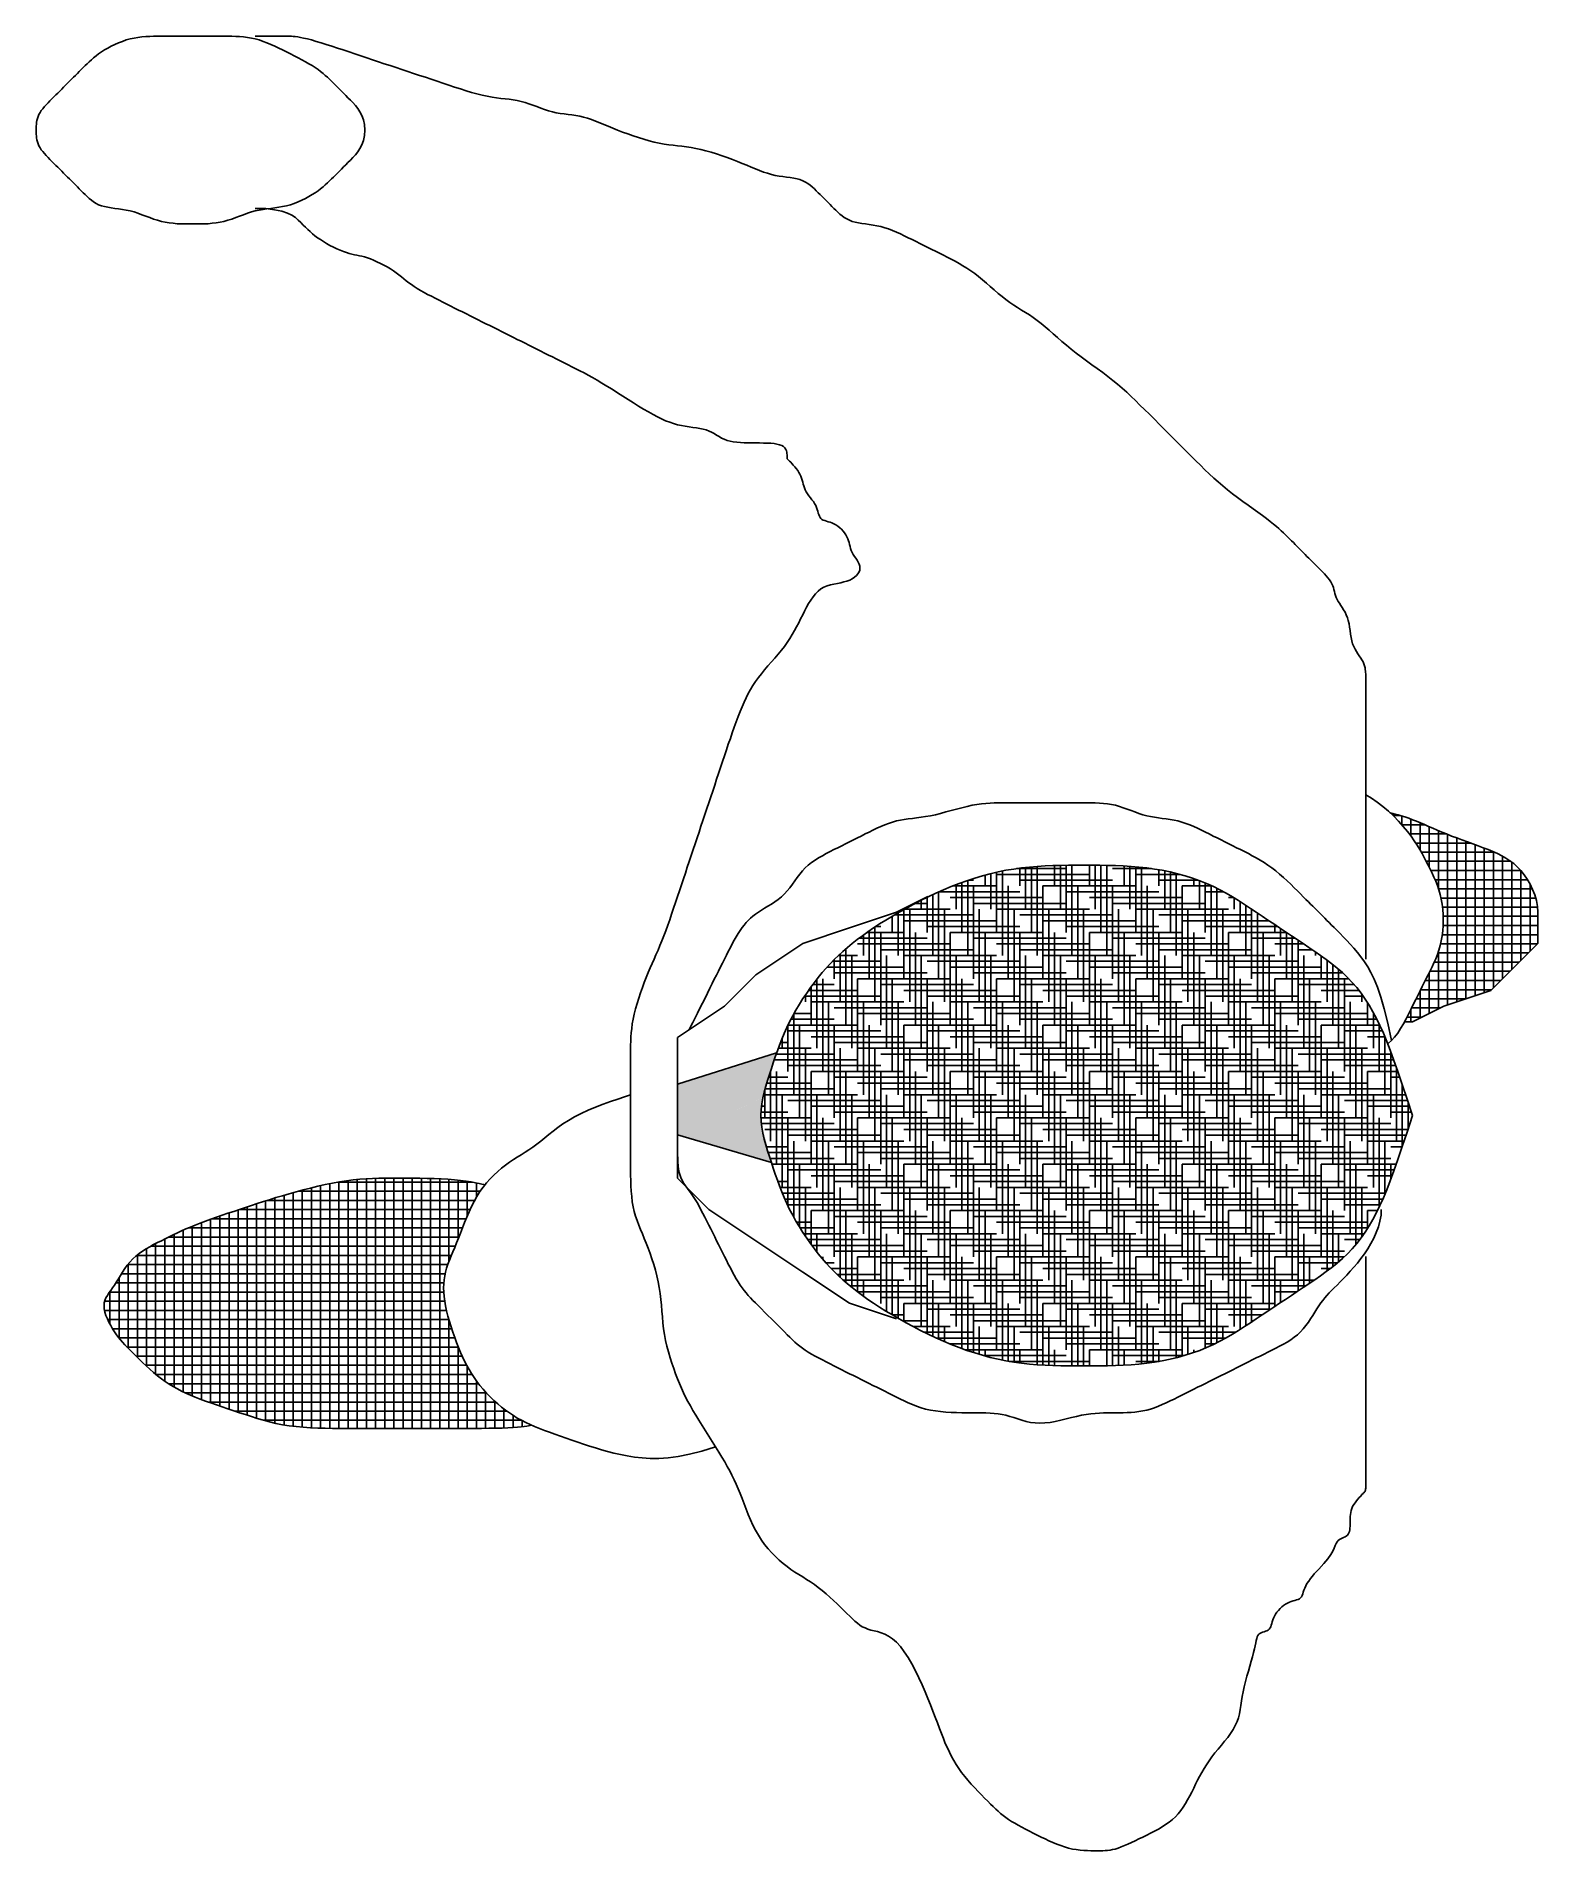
# Model space of a CAD drawing. Extents: x 149.99 to 151.61, y 225.23 to 227.19.
import ezdxf

# ---------------------------------------------------------------- set-up
doc = ezdxf.new("R2010")
doc.units = 0
doc.header["$MEASUREMENT"] = 0
doc.layers.get('0').update_dxf_attribs({"linetype": 'CONTINUOUS'})

msp = doc.modelspace()

# ---------------------------------------------------------------- linework, layer by layer
for p, q in [((150.0794, 227.183), (150.0835, 227.1846)), ((150.0835, 227.1846), (150.0877, 227.1861)), ((150.0877, 227.1861), (150.0919, 227.1872)), ((150.0919, 227.1872), (150.0961, 227.1882)), ((150.0961, 227.1882), (150.1003, 227.1889)), ((150.1003, 227.1889), (150.1045, 227.1894)), ((150.1045, 227.1894), (150.1087, 227.1897)), ((150.1087, 227.1897), (150.113, 227.1899)), ((150.113, 227.1899), (150.1172, 227.19)), ((150.1172, 227.19), (150.1214, 227.19)), ((150.1214, 227.19), (150.1256, 227.19)), ((150.1256, 227.19), (150.1298, 227.19)), ((150.1298, 227.19), (150.134, 227.19)), ((150.134, 227.19), (150.1383, 227.19)), ((150.1383, 227.19), (150.1425, 227.19)), ((150.1425, 227.19), (150.1467, 227.19)), ((150.1467, 227.19), (150.1509, 227.19)), ((150.1509, 227.19), (150.1551, 227.19)), ((150.1551, 227.19), (150.1593, 227.19)), ((150.1593, 227.19), (150.1635, 227.19)), ((150.1635, 227.19), (150.1678, 227.19)), ((150.1678, 227.19), (150.172, 227.19)), ((150.172, 227.19), (150.1762, 227.19)), ((150.1762, 227.19), (150.1804, 227.19)), ((150.1804, 227.19), (150.1846, 227.19)), ((150.1846, 227.19), (150.1888, 227.19)), ((150.1888, 227.19), (150.1931, 227.19)), ((150.1931, 227.19), (150.1973, 227.19)), ((150.1973, 227.19), (150.2015, 227.19)), ((150.2015, 227.19), (150.2057, 227.1899)), ((150.2057, 227.1899), (150.2099, 227.1897)), ((150.2099, 227.1897), (150.2141, 227.1894)), ((150.2141, 227.1894), (150.2184, 227.1889)), ((150.2184, 227.1889), (150.2226, 227.1882)), ((150.2226, 227.1882), (150.2268, 227.1872)), ((150.2268, 227.19), (150.2327, 227.19)), ((150.2268, 227.1872), (150.231, 227.1861)), ((150.231, 227.1861), (150.2352, 227.1846)), ((150.2327, 227.19), (150.2379, 227.19)), ((150.2352, 227.1846), (150.2394, 227.183)), ((150.2379, 227.19), (150.2424, 227.19)), ((150.2424, 227.19), (150.2463, 227.19)), ((150.2463, 227.19), (150.2496, 227.19)), ((150.2496, 227.19), (150.2523, 227.19)), ((150.2523, 227.19), (150.2545, 227.19)), ((150.2545, 227.19), (150.2563, 227.19)), ((150.2563, 227.19), (150.2577, 227.19)), ((150.2577, 227.19), (150.2588, 227.19)), ((150.2588, 227.19), (150.2596, 227.19)), ((150.2596, 227.19), (150.2603, 227.19)), ((150.2603, 227.19), (150.261, 227.19)), ((150.261, 227.19), (150.2616, 227.19)), ((150.2616, 227.19), (150.2624, 227.19)), ((150.2624, 227.19), (150.2633, 227.19)), ((150.2633, 227.19), (150.2645, 227.19)), ((150.2645, 227.19), (150.266, 227.19)), ((150.266, 227.19), (150.2678, 227.1899)), ((150.2678, 227.1899), (150.27, 227.1897)), ((150.27, 227.1897), (150.2726, 227.1894)), ((150.2726, 227.1894), (150.2756, 227.1889)), ((150.2756, 227.1889), (150.279, 227.1882)), ((150.279, 227.1882), (150.283, 227.1872)), ((150.283, 227.1872), (150.2875, 227.1861)), ((150.2875, 227.1861), (150.2924, 227.1846)), ((150.2924, 227.1846), (150.2977, 227.183)), ((150.0478, 227.1626), (150.0501, 227.1648)), ((150.0501, 227.1648), (150.0525, 227.1669)), ((150.0525, 227.1669), (150.0551, 227.169)), ((150.0551, 227.169), (150.0579, 227.1711)), ((150.0579, 227.1711), (150.061, 227.1732)), ((150.061, 227.1732), (150.0642, 227.1753)), ((150.0642, 227.1753), (150.0678, 227.1774)), ((150.0678, 227.1774), (150.0715, 227.1794)), ((150.0715, 227.1794), (150.0754, 227.1813)), ((150.0754, 227.1813), (150.0794, 227.183)), ((150.2394, 227.183), (150.2437, 227.1813)), ((150.2437, 227.1813), (150.2479, 227.1794)), ((150.2479, 227.1794), (150.2521, 227.1774)), ((150.2521, 227.1774), (150.2563, 227.1753)), ((150.2563, 227.1753), (150.2605, 227.1732)), ((150.2605, 227.1732), (150.2647, 227.1711)), ((150.2647, 227.1711), (150.2689, 227.169)), ((150.2689, 227.169), (150.273, 227.1669)), ((150.273, 227.1669), (150.277, 227.1648)), ((150.277, 227.1648), (150.2809, 227.1626)), ((150.2977, 227.183), (150.3034, 227.1813)), ((150.3034, 227.1813), (150.3093, 227.1794)), ((150.3093, 227.1794), (150.3154, 227.1774)), ((150.3154, 227.1774), (150.3217, 227.1753)), ((150.3217, 227.1753), (150.328, 227.1732)), ((150.328, 227.1732), (150.3343, 227.1711)), ((150.3343, 227.1711), (150.3406, 227.169)), ((150.3406, 227.169), (150.347, 227.1669)), ((150.347, 227.1669), (150.3533, 227.1648)), ((150.3533, 227.1648), (150.3596, 227.1626)), ((150.0286, 227.1437), (150.0307, 227.1458)), ((150.0307, 227.1458), (150.0328, 227.1479)), ((150.0328, 227.1479), (150.035, 227.15)), ((150.035, 227.15), (150.0371, 227.1521)), ((150.0371, 227.1521), (150.0392, 227.1542)), ((150.0392, 227.1542), (150.0413, 227.1563)), ((150.0413, 227.1563), (150.0434, 227.1584)), ((150.0434, 227.1584), (150.0455, 227.1605)), ((150.0455, 227.1605), (150.0478, 227.1626)), ((150.2809, 227.1626), (150.2846, 227.1605)), ((150.2846, 227.1605), (150.2882, 227.1584)), ((150.2882, 227.1584), (150.2914, 227.1563)), ((150.2914, 227.1563), (150.2945, 227.1542)), ((150.2945, 227.1542), (150.2973, 227.1521)), ((150.2973, 227.1521), (150.2999, 227.15)), ((150.2999, 227.15), (150.3023, 227.1479)), ((150.3023, 227.1479), (150.3046, 227.1458)), ((150.3046, 227.1458), (150.3069, 227.1437)), ((150.3596, 227.1626), (150.3659, 227.1605)), ((150.3659, 227.1605), (150.3722, 227.1584)), ((150.3722, 227.1584), (150.3786, 227.1563)), ((150.3786, 227.1563), (150.3849, 227.1542)), ((150.3849, 227.1542), (150.3912, 227.1521)), ((150.3912, 227.1521), (150.3975, 227.15)), ((150.3975, 227.15), (150.4039, 227.1479)), ((150.4039, 227.1479), (150.4102, 227.1458)), ((150.4102, 227.1458), (150.4165, 227.1437)), ((150.0097, 227.1247), (150.0118, 227.1268)), ((150.0118, 227.1268), (150.0139, 227.1289)), ((150.0139, 227.1289), (150.016, 227.131)), ((150.016, 227.131), (150.0181, 227.1331)), ((150.0181, 227.1331), (150.0202, 227.1352)), ((150.0202, 227.1352), (150.0223, 227.1373)), ((150.0223, 227.1373), (150.0244, 227.1395)), ((150.0244, 227.1395), (150.0265, 227.1416)), ((150.0265, 227.1416), (150.0286, 227.1437)), ((150.3069, 227.1437), (150.309, 227.1416)), ((150.309, 227.1416), (150.3111, 227.1395)), ((150.3111, 227.1395), (150.3132, 227.1373)), ((150.3132, 227.1373), (150.3154, 227.1352)), ((150.3154, 227.1352), (150.3175, 227.1331)), ((150.3175, 227.1331), (150.3197, 227.1308)), ((150.3197, 227.1308), (150.322, 227.1286)), ((150.322, 227.1286), (150.3244, 227.1262)), ((150.3244, 227.1262), (150.3268, 227.1238)), ((150.4165, 227.1437), (150.4228, 227.1416)), ((150.4228, 227.1416), (150.4292, 227.1395)), ((150.4292, 227.1395), (150.4355, 227.1374)), ((150.4355, 227.1374), (150.4418, 227.1353)), ((150.4418, 227.1353), (150.448, 227.1333)), ((150.448, 227.1333), (150.4541, 227.1314)), ((150.4541, 227.1314), (150.4601, 227.1296)), ((150.4601, 227.1296), (150.4659, 227.128)), ((150.4659, 227.128), (150.4716, 227.1266)), ((150.4716, 227.1266), (150.4769, 227.1254)), ((150.4769, 227.1254), (150.4821, 227.1245)), ((149.9926, 227.1036), (149.9935, 227.1057)), ((149.9935, 227.1057), (149.9947, 227.1078)), ((149.9947, 227.1078), (149.9961, 227.1099)), ((149.9961, 227.1099), (149.9977, 227.112)), ((149.9977, 227.112), (149.9995, 227.1142)), ((149.9995, 227.1142), (150.0014, 227.1163)), ((150.0014, 227.1163), (150.0034, 227.1184)), ((150.0034, 227.1184), (150.0054, 227.1205)), ((150.0054, 227.1205), (150.0076, 227.1226)), ((150.0076, 227.1226), (150.0097, 227.1247)), ((150.3268, 227.1238), (150.3294, 227.1212)), ((150.3294, 227.1212), (150.3321, 227.1185)), ((150.3321, 227.1185), (150.3348, 227.1155)), ((150.3348, 227.1155), (150.3374, 227.1123)), ((150.3374, 227.1123), (150.3397, 227.1087)), ((150.3397, 227.1087), (150.3418, 227.1046)), ((150.4821, 227.1245), (150.487, 227.1237)), ((150.487, 227.1237), (150.4917, 227.1231)), ((150.4917, 227.1231), (150.4963, 227.1226)), ((150.4963, 227.1226), (150.5007, 227.1221)), ((150.5007, 227.1221), (150.505, 227.1214)), ((150.505, 227.1214), (150.5093, 227.1207)), ((150.5093, 227.1207), (150.5135, 227.1198)), ((150.5135, 227.1198), (150.5177, 227.1186)), ((150.5177, 227.1186), (150.5219, 227.1172)), ((150.5219, 227.1172), (150.5261, 227.1157)), ((150.5261, 227.1157), (150.5304, 227.1142)), ((150.5304, 227.1142), (150.5346, 227.1126)), ((150.5346, 227.1126), (150.5388, 227.1111)), ((150.5388, 227.1111), (150.543, 227.1097)), ((150.543, 227.1097), (150.5472, 227.1085)), ((150.5472, 227.1085), (150.5514, 227.1076)), ((150.5514, 227.1076), (150.5556, 227.1069)), ((150.5556, 227.1069), (150.5599, 227.1063)), ((150.5599, 227.1063), (150.5641, 227.1057)), ((150.5641, 227.1057), (150.5683, 227.1052)), ((149.9907, 227.0931), (149.9908, 227.0952)), ((149.9907, 227.091), (149.9907, 227.0931)), ((149.9907, 227.0889), (149.9907, 227.091)), ((149.9907, 227.0868), (149.9907, 227.0889)), ((149.9907, 227.0846), (149.9907, 227.0868)), ((149.9908, 227.0952), (149.991, 227.0973)), ((149.991, 227.0973), (149.9914, 227.0994)), ((149.9914, 227.0994), (149.9919, 227.1015)), ((149.9919, 227.1015), (149.9926, 227.1036)), ((150.3418, 227.1046), (150.3434, 227.1)), ((150.3434, 227.1), (150.3445, 227.0948)), ((150.3445, 227.0948), (150.3448, 227.0889)), ((150.3448, 227.0889), (150.3445, 227.0829)), ((150.5683, 227.1052), (150.5725, 227.1046)), ((150.5725, 227.1046), (150.5767, 227.1038)), ((150.5767, 227.1038), (150.5809, 227.1029)), ((150.5809, 227.1029), (150.5852, 227.1017)), ((150.5852, 227.1017), (150.5894, 227.1003)), ((150.5894, 227.1003), (150.5937, 227.0987)), ((150.5937, 227.0987), (150.5982, 227.0969)), ((150.5982, 227.0969), (150.6027, 227.095)), ((150.6027, 227.095), (150.6074, 227.093)), ((150.6074, 227.093), (150.6123, 227.091)), ((150.6123, 227.091), (150.6175, 227.0889)), ((150.6175, 227.0889), (150.6229, 227.0868)), ((150.6229, 227.0868), (150.6285, 227.0847)), ((149.9908, 227.0825), (149.9907, 227.0846)), ((149.991, 227.0804), (149.9908, 227.0825)), ((149.9914, 227.0783), (149.991, 227.0804)), ((149.9919, 227.0762), (149.9914, 227.0783)), ((149.9926, 227.0741), (149.9919, 227.0762)), ((149.9935, 227.072), (149.9926, 227.0741)), ((149.9947, 227.0699), (149.9935, 227.072)), ((149.9961, 227.0678), (149.9947, 227.0699)), ((149.9977, 227.0657), (149.9961, 227.0678)), ((150.3397, 227.069), (150.3374, 227.0654)), ((150.3418, 227.0731), (150.3397, 227.069)), ((150.3434, 227.0777), (150.3418, 227.0731)), ((150.3445, 227.0829), (150.3434, 227.0777)), ((150.6285, 227.0847), (150.6342, 227.0827)), ((150.6342, 227.0827), (150.64, 227.0808)), ((150.64, 227.0808), (150.6458, 227.079)), ((150.6458, 227.079), (150.6515, 227.0774)), ((150.6515, 227.0774), (150.6571, 227.076)), ((150.6571, 227.076), (150.6625, 227.0748)), ((150.6625, 227.0748), (150.6676, 227.0739)), ((150.6676, 227.0739), (150.6726, 227.0731)), ((150.6726, 227.0731), (150.6774, 227.0725)), ((150.6774, 227.0725), (150.6821, 227.072)), ((150.6821, 227.072), (150.6869, 227.0715)), ((150.6869, 227.0715), (150.6917, 227.0709)), ((150.6917, 227.0709), (150.6967, 227.0701)), ((150.6967, 227.0701), (150.7018, 227.0692)), ((150.7018, 227.0692), (150.7072, 227.068)), ((150.7072, 227.068), (150.7128, 227.0666)), ((150.7128, 227.0666), (150.7185, 227.065)), ((149.9995, 227.0636), (149.9977, 227.0657)), ((150.0014, 227.0615), (149.9995, 227.0636)), ((150.0034, 227.0593), (150.0014, 227.0615)), ((150.0054, 227.0572), (150.0034, 227.0593)), ((150.0076, 227.0551), (150.0054, 227.0572)), ((150.0097, 227.053), (150.0076, 227.0551)), ((150.0118, 227.0509), (150.0097, 227.053)), ((150.0139, 227.0488), (150.0118, 227.0509)), ((150.016, 227.0467), (150.0139, 227.0488)), ((150.3197, 227.0469), (150.3175, 227.0447)), ((150.322, 227.0492), (150.3197, 227.0469)), ((150.3244, 227.0515), (150.322, 227.0492)), ((150.3268, 227.054), (150.3244, 227.0515)), ((150.3294, 227.0565), (150.3268, 227.054)), ((150.3321, 227.0593), (150.3294, 227.0565)), ((150.3348, 227.0622), (150.3321, 227.0593)), ((150.3374, 227.0654), (150.3348, 227.0622)), ((150.7185, 227.065), (150.7243, 227.0632)), ((150.7243, 227.0632), (150.7301, 227.0613)), ((150.7301, 227.0613), (150.7358, 227.0593)), ((150.7358, 227.0593), (150.7414, 227.0572)), ((150.7414, 227.0572), (150.7468, 227.0551)), ((150.7468, 227.0551), (150.7519, 227.053)), ((150.7519, 227.053), (150.7568, 227.051)), ((150.7568, 227.051), (150.7616, 227.049)), ((150.7616, 227.049), (150.7661, 227.0471)), ((150.7661, 227.0471), (150.7705, 227.0453)), ((150.0181, 227.0446), (150.016, 227.0467)), ((150.0202, 227.0425), (150.0181, 227.0446)), ((150.0223, 227.0404), (150.0202, 227.0425)), ((150.0244, 227.0383), (150.0223, 227.0404)), ((150.0265, 227.0362), (150.0244, 227.0383)), ((150.0286, 227.0341), (150.0265, 227.0362)), ((150.0307, 227.0319), (150.0286, 227.0341)), ((150.0328, 227.0298), (150.0307, 227.0319)), ((150.035, 227.0277), (150.0328, 227.0298)), ((150.0371, 227.0256), (150.035, 227.0277)), ((150.2999, 227.0277), (150.2973, 227.0256)), ((150.3023, 227.0298), (150.2999, 227.0277)), ((150.3046, 227.0319), (150.3023, 227.0298)), ((150.3069, 227.0341), (150.3046, 227.0319)), ((150.309, 227.0362), (150.3069, 227.0341)), ((150.3111, 227.0383), (150.309, 227.0362)), ((150.3132, 227.0404), (150.3111, 227.0383)), ((150.3154, 227.0425), (150.3132, 227.0404)), ((150.3175, 227.0447), (150.3154, 227.0425)), ((150.7705, 227.0453), (150.7748, 227.0437)), ((150.7748, 227.0437), (150.7791, 227.0423)), ((150.7791, 227.0423), (150.7833, 227.0411)), ((150.7833, 227.0411), (150.7875, 227.0401)), ((150.7875, 227.0401), (150.7917, 227.0394)), ((150.7917, 227.0394), (150.7958, 227.0388)), ((150.7958, 227.0388), (150.7998, 227.0383)), ((150.7998, 227.0383), (150.8037, 227.0377)), ((150.8037, 227.0377), (150.8074, 227.0371)), ((150.8074, 227.0371), (150.811, 227.0364)), ((150.811, 227.0364), (150.8142, 227.0355)), ((150.8142, 227.0355), (150.8173, 227.0343)), ((150.8173, 227.0343), (150.8201, 227.0329)), ((150.8201, 227.0329), (150.8227, 227.0313)), ((150.8227, 227.0313), (150.8251, 227.0295)), ((150.8251, 227.0295), (150.8274, 227.0276)), ((150.8274, 227.0276), (150.8297, 227.0256)), ((150.0392, 227.0235), (150.0371, 227.0256)), ((150.0413, 227.0214), (150.0392, 227.0235)), ((150.0434, 227.0193), (150.0413, 227.0214)), ((150.0455, 227.0172), (150.0434, 227.0193)), ((150.0478, 227.0152), (150.0455, 227.0172)), ((150.0501, 227.0133), (150.0478, 227.0152)), ((150.0525, 227.0115), (150.0501, 227.0133)), ((150.0551, 227.0099), (150.0525, 227.0115)), ((150.0579, 227.0085), (150.0551, 227.0099)), ((150.061, 227.0073), (150.0579, 227.0085)), ((150.2647, 227.0085), (150.2605, 227.0073)), ((150.2689, 227.0099), (150.2647, 227.0085)), ((150.273, 227.0115), (150.2689, 227.0099)), ((150.277, 227.0133), (150.273, 227.0115)), ((150.2809, 227.0152), (150.277, 227.0133)), ((150.2846, 227.0172), (150.2809, 227.0152)), ((150.2882, 227.0193), (150.2846, 227.0172)), ((150.2914, 227.0214), (150.2882, 227.0193)), ((150.2945, 227.0235), (150.2914, 227.0214)), ((150.2973, 227.0256), (150.2945, 227.0235)), ((150.8297, 227.0256), (150.8318, 227.0235)), ((150.8318, 227.0235), (150.8339, 227.0214)), ((150.8339, 227.0214), (150.836, 227.0193)), ((150.836, 227.0193), (150.8381, 227.0172)), ((150.8381, 227.0172), (150.8402, 227.0151)), ((150.8402, 227.0151), (150.8423, 227.013)), ((150.8423, 227.013), (150.8445, 227.0109)), ((150.8445, 227.0109), (150.8466, 227.0088)), ((150.8466, 227.0088), (150.8487, 227.0066)), ((150.0642, 227.0064), (150.061, 227.0073)), ((150.0678, 227.0057), (150.0642, 227.0064)), ((150.0715, 227.0051), (150.0678, 227.0057)), ((150.0754, 227.0045), (150.0715, 227.0051)), ((150.0794, 227.004), (150.0754, 227.0045)), ((150.0835, 227.0034), (150.0794, 227.004)), ((150.0877, 227.0027), (150.0835, 227.0034)), ((150.0919, 227.0017), (150.0877, 227.0027)), ((150.0961, 227.0006), (150.0919, 227.0017)), ((150.1003, 226.9992), (150.0961, 227.0006)), ((150.1045, 226.9977), (150.1003, 226.9992)), ((150.1087, 226.9961), (150.1045, 226.9977)), ((150.113, 226.9945), (150.1087, 226.9961)), ((150.1172, 226.993), (150.113, 226.9945)), ((150.1214, 226.9917), (150.1172, 226.993)), ((150.1256, 226.9905), (150.1214, 226.9917)), ((150.1298, 226.9896), (150.1256, 226.9905)), ((150.134, 226.9889), (150.1298, 226.9896)), ((150.1383, 226.9884), (150.134, 226.9889)), ((150.1425, 226.988), (150.1383, 226.9884)), ((150.1804, 226.9884), (150.1762, 226.988)), ((150.1846, 226.9889), (150.1804, 226.9884)), ((150.1888, 226.9896), (150.1846, 226.9889)), ((150.1931, 226.9905), (150.1888, 226.9896)), ((150.1973, 226.9917), (150.1931, 226.9905)), ((150.2015, 226.993), (150.1973, 226.9917)), ((150.2057, 226.9945), (150.2015, 226.993)), ((150.2099, 226.9961), (150.2057, 226.9945)), ((150.2141, 226.9977), (150.2099, 226.9961)), ((150.2184, 226.9992), (150.2141, 226.9977)), ((150.2226, 227.0006), (150.2184, 226.9992)), ((150.2268, 227.0017), (150.2226, 227.0006)), ((150.2383, 227.0042), (150.2268, 227.0045)), ((150.231, 227.0027), (150.2268, 227.0017)), ((150.2352, 227.0034), (150.231, 227.0027)), ((150.2394, 227.004), (150.2352, 227.0034)), ((150.2477, 227.0031), (150.2383, 227.0042)), ((150.2437, 227.0045), (150.2394, 227.004)), ((150.2479, 227.0051), (150.2437, 227.0045)), ((150.2553, 227.0015), (150.2477, 227.0031)), ((150.2521, 227.0057), (150.2479, 227.0051)), ((150.2563, 227.0064), (150.2521, 227.0057)), ((150.2614, 226.9994), (150.2553, 227.0015)), ((150.2605, 227.0073), (150.2563, 227.0064)), ((150.2662, 226.9971), (150.2614, 226.9994)), ((150.2701, 226.9945), (150.2662, 226.9971)), ((150.2732, 226.9918), (150.2701, 226.9945)), ((150.276, 226.9891), (150.2732, 226.9918)), ((150.2786, 226.9865), (150.276, 226.9891)), ((150.8487, 227.0066), (150.8508, 227.0045)), ((150.8508, 227.0045), (150.8529, 227.0024)), ((150.8529, 227.0024), (150.855, 227.0004)), ((150.855, 227.0004), (150.8573, 226.9984)), ((150.8573, 226.9984), (150.8596, 226.9965)), ((150.8596, 226.9965), (150.862, 226.9947)), ((150.862, 226.9947), (150.8646, 226.9931)), ((150.8646, 226.9931), (150.8674, 226.9917)), ((150.8674, 226.9917), (150.8705, 226.9905)), ((150.8705, 226.9905), (150.8737, 226.9896)), ((150.8737, 226.9896), (150.8773, 226.9888)), ((150.8773, 226.9888), (150.881, 226.9882)), ((150.881, 226.9882), (150.8849, 226.9877)), ((150.1467, 226.9878), (150.1425, 226.988)), ((150.1509, 226.9877), (150.1467, 226.9878)), ((150.1551, 226.9877), (150.1509, 226.9877)), ((150.1593, 226.9877), (150.1551, 226.9877)), ((150.1635, 226.9877), (150.1593, 226.9877)), ((150.1678, 226.9877), (150.1635, 226.9877)), ((150.172, 226.9878), (150.1678, 226.9877)), ((150.1762, 226.988), (150.172, 226.9878)), ((150.2811, 226.9841), (150.2786, 226.9865)), ((150.2835, 226.9817), (150.2811, 226.9841)), ((150.286, 226.9794), (150.2835, 226.9817)), ((150.2885, 226.9772), (150.286, 226.9794)), ((150.2912, 226.975), (150.2885, 226.9772)), ((150.294, 226.9729), (150.2912, 226.975)), ((150.2971, 226.9708), (150.294, 226.9729)), ((150.3003, 226.9687), (150.2971, 226.9708)), ((150.3038, 226.9666), (150.3003, 226.9687)), ((150.8849, 226.9877), (150.8889, 226.9871)), ((150.8889, 226.9871), (150.893, 226.9865)), ((150.893, 226.9865), (150.8972, 226.9858)), ((150.8972, 226.9858), (150.9014, 226.9849)), ((150.9014, 226.9849), (150.9056, 226.9837)), ((150.9056, 226.9837), (150.9098, 226.9823)), ((150.9098, 226.9823), (150.914, 226.9807)), ((150.914, 226.9807), (150.9182, 226.9789)), ((150.9182, 226.9789), (150.9225, 226.977)), ((150.9225, 226.977), (150.9267, 226.975)), ((150.9267, 226.975), (150.9309, 226.9729)), ((150.9309, 226.9729), (150.9351, 226.9708)), ((150.9351, 226.9708), (150.9393, 226.9687)), ((150.9393, 226.9687), (150.9435, 226.9666)), ((150.3074, 226.9646), (150.3038, 226.9666)), ((150.3111, 226.9627), (150.3074, 226.9646)), ((150.3148, 226.961), (150.3111, 226.9627)), ((150.3184, 226.9593), (150.3148, 226.961)), ((150.3219, 226.9579), (150.3184, 226.9593)), ((150.3252, 226.9568), (150.3219, 226.9579)), ((150.3282, 226.9558), (150.3252, 226.9568)), ((150.3311, 226.9551), (150.3282, 226.9558)), ((150.3338, 226.9545), (150.3311, 226.9551)), ((150.3364, 226.9539), (150.3338, 226.9545)), ((150.3391, 226.9534), (150.3364, 226.9539)), ((150.3418, 226.9528), (150.3391, 226.9534)), ((150.3446, 226.9521), (150.3418, 226.9528)), ((150.3477, 226.9511), (150.3446, 226.9521)), ((150.3509, 226.95), (150.3477, 226.9511)), ((150.3544, 226.9485), (150.3509, 226.95)), ((150.9435, 226.9666), (150.9478, 226.9645)), ((150.9478, 226.9645), (150.952, 226.9624)), ((150.952, 226.9624), (150.9562, 226.9603)), ((150.9562, 226.9603), (150.9604, 226.9582)), ((150.9604, 226.9582), (150.9646, 226.9561)), ((150.9646, 226.9561), (150.9688, 226.9539)), ((150.9688, 226.9539), (150.973, 226.9518)), ((150.973, 226.9518), (150.9773, 226.9497)), ((150.9773, 226.9497), (150.9815, 226.9475)), ((150.358, 226.9469), (150.3544, 226.9485)), ((150.3617, 226.9452), (150.358, 226.9469)), ((150.3654, 226.9433), (150.3617, 226.9452)), ((150.369, 226.9413), (150.3654, 226.9433)), ((150.3725, 226.9392), (150.369, 226.9413)), ((150.3758, 226.9371), (150.3725, 226.9392)), ((150.3788, 226.935), (150.3758, 226.9371)), ((150.3816, 226.9329), (150.3788, 226.935)), ((150.3844, 226.9308), (150.3816, 226.9329)), ((150.387, 226.9286), (150.3844, 226.9308)), ((150.9815, 226.9475), (150.9857, 226.9452)), ((150.9857, 226.9452), (150.9899, 226.9427)), ((150.9899, 226.9427), (150.9941, 226.9401)), ((150.9941, 226.9401), (150.9983, 226.9373)), ((150.9983, 226.9373), (151.0026, 226.9343)), ((151.0026, 226.9343), (151.0068, 226.931)), ((151.0068, 226.931), (151.011, 226.9275)), ((150.3897, 226.9265), (150.387, 226.9286)), ((150.3924, 226.9244), (150.3897, 226.9265)), ((150.3952, 226.9223), (150.3924, 226.9244)), ((150.3982, 226.9202), (150.3952, 226.9223)), ((150.4015, 226.9181), (150.3982, 226.9202)), ((150.4051, 226.916), (150.4015, 226.9181)), ((150.4088, 226.9139), (150.4051, 226.916)), ((150.4127, 226.9118), (150.4088, 226.9139)), ((150.4167, 226.9097), (150.4127, 226.9118)), ((151.011, 226.9275), (151.0152, 226.9239)), ((151.0152, 226.9239), (151.0194, 226.9202)), ((151.0194, 226.9202), (151.0236, 226.9165)), ((151.0236, 226.9165), (151.0279, 226.9129)), ((151.0279, 226.9129), (151.0321, 226.9094)), ((150.4208, 226.9076), (150.4167, 226.9097)), ((150.425, 226.9055), (150.4208, 226.9076)), ((150.4292, 226.9034), (150.425, 226.9055)), ((150.4334, 226.9012), (150.4292, 226.9034)), ((150.4376, 226.8991), (150.4334, 226.9012)), ((150.4418, 226.897), (150.4376, 226.8991)), ((150.446, 226.8949), (150.4418, 226.897)), ((150.4502, 226.8928), (150.446, 226.8949)), ((150.4545, 226.8907), (150.4502, 226.8928)), ((150.4587, 226.8886), (150.4545, 226.8907)), ((151.0321, 226.9094), (151.0363, 226.9062)), ((151.0363, 226.9062), (151.0405, 226.9031)), ((151.0405, 226.9031), (151.0447, 226.9003)), ((151.0447, 226.9003), (151.0489, 226.8976)), ((151.0489, 226.8976), (151.0532, 226.8949)), ((151.0532, 226.8949), (151.0574, 226.8923)), ((151.0574, 226.8923), (151.0616, 226.8896)), ((150.4629, 226.8865), (150.4587, 226.8886)), ((150.4671, 226.8844), (150.4629, 226.8865)), ((150.4713, 226.8823), (150.4671, 226.8844)), ((150.4755, 226.8802), (150.4713, 226.8823)), ((150.4798, 226.8781), (150.4755, 226.8802)), ((150.484, 226.8759), (150.4798, 226.8781)), ((150.4882, 226.8738), (150.484, 226.8759)), ((150.4924, 226.8717), (150.4882, 226.8738)), ((150.4966, 226.8696), (150.4924, 226.8717)), ((151.0616, 226.8896), (151.0658, 226.8867)), ((151.0658, 226.8867), (151.07, 226.8837)), ((151.07, 226.8837), (151.0742, 226.8804)), ((151.0742, 226.8804), (151.0785, 226.8769)), ((151.0785, 226.8769), (151.0828, 226.8732)), ((151.0828, 226.8732), (151.0872, 226.8693)), ((150.5008, 226.8675), (150.4966, 226.8696)), ((150.5051, 226.8654), (150.5008, 226.8675)), ((150.5093, 226.8633), (150.5051, 226.8654)), ((150.5135, 226.8612), (150.5093, 226.8633)), ((150.5177, 226.8591), (150.5135, 226.8612)), ((150.5219, 226.857), (150.5177, 226.8591)), ((150.5261, 226.8549), (150.5219, 226.857)), ((150.5304, 226.8528), (150.5261, 226.8549)), ((150.5346, 226.8506), (150.5304, 226.8528)), ((151.0872, 226.8693), (151.0918, 226.8653)), ((151.0918, 226.8653), (151.0965, 226.8611)), ((151.0965, 226.8611), (151.1014, 226.857)), ((151.1014, 226.857), (151.1066, 226.8528)), ((151.1066, 226.8528), (151.1119, 226.8485)), ((150.5388, 226.8485), (150.5346, 226.8506)), ((150.543, 226.8464), (150.5388, 226.8485)), ((150.5472, 226.8443), (150.543, 226.8464)), ((150.5514, 226.8422), (150.5472, 226.8443)), ((150.5556, 226.8401), (150.5514, 226.8422)), ((150.5599, 226.838), (150.5556, 226.8401)), ((150.5641, 226.8359), (150.5599, 226.838)), ((150.5683, 226.8338), (150.5641, 226.8359)), ((150.5726, 226.8316), (150.5683, 226.8338)), ((150.5769, 226.8294), (150.5726, 226.8316)), ((151.1119, 226.8485), (151.1175, 226.8443)), ((151.1175, 226.8443), (151.1233, 226.8401)), ((151.1233, 226.8401), (151.129, 226.8359)), ((151.129, 226.8359), (151.1348, 226.8317)), ((151.1348, 226.8317), (151.1406, 226.8275)), ((150.5813, 226.8271), (150.5769, 226.8294)), ((150.5858, 226.8247), (150.5813, 226.8271)), ((150.5906, 226.8221), (150.5858, 226.8247)), ((150.5955, 226.8193), (150.5906, 226.8221)), ((150.6006, 226.8162), (150.5955, 226.8193)), ((150.606, 226.8129), (150.6006, 226.8162)), ((150.6116, 226.8095), (150.606, 226.8129)), ((151.1406, 226.8275), (151.1461, 226.8232)), ((151.1461, 226.8232), (151.1515, 226.819)), ((151.1515, 226.819), (151.1567, 226.8148)), ((151.1567, 226.8148), (151.1616, 226.8106)), ((150.6173, 226.8058), (150.6116, 226.8095)), ((150.6231, 226.8022), (150.6173, 226.8058)), ((150.6289, 226.7985), (150.6231, 226.8022)), ((150.6346, 226.7949), (150.6289, 226.7985)), ((150.6402, 226.7914), (150.6346, 226.7949)), ((151.1616, 226.8106), (151.1665, 226.8062)), ((151.1665, 226.8062), (151.1712, 226.8018)), ((151.1712, 226.8018), (151.176, 226.7973)), ((151.176, 226.7973), (151.1808, 226.7925)), ((151.1808, 226.7925), (151.1857, 226.7876)), ((150.6456, 226.7881), (150.6402, 226.7914)), ((150.6507, 226.7851), (150.6456, 226.7881)), ((150.6557, 226.7823), (150.6507, 226.7851)), ((150.6604, 226.7798), (150.6557, 226.7823)), ((150.6649, 226.7776), (150.6604, 226.7798)), ((150.6693, 226.7756), (150.6649, 226.7776)), ((150.6737, 226.7739), (150.6693, 226.7756)), ((150.6779, 226.7724), (150.6737, 226.7739)), ((151.1857, 226.7876), (151.1909, 226.7825)), ((151.1909, 226.7825), (151.1963, 226.7771)), ((151.1963, 226.7771), (151.2019, 226.7715)), ((150.6821, 226.7712), (150.6779, 226.7724)), ((150.6863, 226.7703), (150.6821, 226.7712)), ((150.6905, 226.7696), (150.6863, 226.7703)), ((150.6946, 226.769), (150.6905, 226.7696)), ((150.6986, 226.7684), (150.6946, 226.769)), ((150.7025, 226.7679), (150.6986, 226.7684)), ((150.7062, 226.7673), (150.7025, 226.7679)), ((150.7098, 226.7666), (150.7062, 226.7673)), ((150.7131, 226.7656), (150.7098, 226.7666)), ((150.7161, 226.7644), (150.7131, 226.7656)), ((150.7189, 226.7631), (150.7161, 226.7644)), ((150.7216, 226.7616), (150.7189, 226.7631)), ((150.7243, 226.76), (150.7216, 226.7616)), ((150.7269, 226.7584), (150.7243, 226.76)), ((150.7297, 226.7569), (150.7269, 226.7584)), ((150.7325, 226.7556), (150.7297, 226.7569)), ((150.7355, 226.7544), (150.7325, 226.7556)), ((150.7388, 226.7535), (150.7355, 226.7544)), ((150.7423, 226.7528), (150.7388, 226.7535)), ((151.2019, 226.7715), (151.2076, 226.7658)), ((151.2076, 226.7658), (151.2134, 226.76)), ((151.2134, 226.76), (151.2192, 226.7542)), ((151.2192, 226.7542), (151.2249, 226.7485)), ((150.7461, 226.7523), (150.7423, 226.7528)), ((150.7499, 226.7519), (150.7461, 226.7523)), ((150.754, 226.7517), (150.7499, 226.7519)), ((150.7581, 226.7516), (150.754, 226.7517)), ((150.7622, 226.7516), (150.7581, 226.7516)), ((150.7665, 226.7516), (150.7622, 226.7516)), ((150.7707, 226.7516), (150.7665, 226.7516)), ((150.7748, 226.7515), (150.7707, 226.7516)), ((150.7788, 226.7514), (150.7748, 226.7515)), ((150.7826, 226.7512), (150.7788, 226.7514)), ((150.7862, 226.7509), (150.7826, 226.7512)), ((150.7894, 226.7504), (150.7862, 226.7509)), ((150.7922, 226.7497), (150.7894, 226.7504)), ((150.7946, 226.7488), (150.7922, 226.7497)), ((150.7964, 226.7476), (150.7946, 226.7488)), ((150.7978, 226.7462), (150.7964, 226.7476)), ((150.7988, 226.7447), (150.7978, 226.7462)), ((150.7995, 226.7431), (150.7988, 226.7447)), ((150.7999, 226.7416), (150.7995, 226.7431)), ((150.8001, 226.7401), (150.7999, 226.7416)), ((150.8002, 226.7387), (150.8001, 226.7401)), ((150.8002, 226.7375), (150.8002, 226.7387)), ((150.8002, 226.7366), (150.8002, 226.7375)), ((150.8002, 226.7359), (150.8002, 226.7366)), ((150.8002, 226.7354), (150.8002, 226.7359)), ((150.8002, 226.7351), (150.8002, 226.7354)), ((150.8002, 226.7349), (150.8002, 226.7351)), ((150.8002, 226.7347), (150.8002, 226.7349)), ((150.8003, 226.7346), (150.8002, 226.7347)), ((150.8002, 226.7347), (150.8002, 226.7347)), ((150.8002, 226.7347), (150.8002, 226.7347)), ((150.8002, 226.7347), (150.8002, 226.7347)), ((150.8002, 226.7347), (150.8002, 226.7347)), ((150.8002, 226.7347), (150.8002, 226.7347)), ((150.8002, 226.7347), (150.8002, 226.7347)), ((150.8002, 226.7347), (150.8002, 226.7347)), ((150.8002, 226.7347), (150.8002, 226.7347)), ((150.8002, 226.7347), (150.8002, 226.7347)), ((150.8002, 226.7347), (150.8002, 226.7347)), ((150.8002, 226.7347), (150.8002, 226.7347)), ((150.8002, 226.7347), (150.8002, 226.7347)), ((150.8005, 226.7344), (150.8003, 226.7346)), ((150.8009, 226.734), (150.8005, 226.7344)), ((150.8014, 226.7335), (150.8009, 226.734)), ((151.2249, 226.7485), (151.2305, 226.7429)), ((151.2305, 226.7429), (151.2359, 226.7375)), ((151.2359, 226.7375), (151.241, 226.7324)), ((150.8021, 226.7328), (150.8014, 226.7335)), ((150.803, 226.7319), (150.8021, 226.7328)), ((150.8042, 226.7307), (150.803, 226.7319)), ((150.8055, 226.7293), (150.8042, 226.7307)), ((150.807, 226.7277), (150.8055, 226.7293)), ((150.8086, 226.7259), (150.807, 226.7277)), ((150.8102, 226.724), (150.8086, 226.7259)), ((150.8117, 226.722), (150.8102, 226.724)), ((150.8131, 226.7199), (150.8117, 226.722)), ((150.8142, 226.7178), (150.8131, 226.7199)), ((150.8152, 226.7157), (150.8142, 226.7178)), ((150.8159, 226.7136), (150.8152, 226.7157)), ((151.241, 226.7324), (151.246, 226.7275)), ((151.246, 226.7275), (151.2508, 226.7227)), ((151.2508, 226.7227), (151.2555, 226.7182)), ((151.2555, 226.7182), (151.2603, 226.7138)), ((150.8165, 226.7115), (150.8159, 226.7136)), ((150.8171, 226.7094), (150.8165, 226.7115)), ((150.8176, 226.7073), (150.8171, 226.7094)), ((150.8182, 226.7052), (150.8176, 226.7073)), ((150.8189, 226.7031), (150.8182, 226.7052)), ((150.8199, 226.701), (150.8189, 226.7031)), ((150.821, 226.6989), (150.8199, 226.701)), ((150.8224, 226.6968), (150.821, 226.6989)), ((150.8239, 226.6947), (150.8224, 226.6968)), ((150.8255, 226.6925), (150.8239, 226.6947)), ((151.2603, 226.7138), (151.2651, 226.7095)), ((151.2651, 226.7095), (151.2701, 226.7052)), ((151.2701, 226.7052), (151.2752, 226.701)), ((151.2752, 226.701), (151.2806, 226.6968)), ((151.2806, 226.6968), (151.2861, 226.6926)), ((150.8271, 226.6904), (150.8255, 226.6925)), ((150.8286, 226.6883), (150.8271, 226.6904)), ((150.8299, 226.6862), (150.8286, 226.6883)), ((150.8311, 226.6841), (150.8299, 226.6862)), ((150.832, 226.682), (150.8311, 226.6841)), ((150.8328, 226.6799), (150.832, 226.682)), ((150.8334, 226.6779), (150.8328, 226.6799)), ((150.8339, 226.676), (150.8334, 226.6779)), ((150.8345, 226.6743), (150.8339, 226.676)), ((151.2861, 226.6926), (151.2918, 226.6885)), ((151.2918, 226.6885), (151.2973, 226.6845)), ((151.2973, 226.6845), (151.3028, 226.6806)), ((151.3028, 226.6806), (151.308, 226.6769)), ((151.308, 226.6769), (151.3129, 226.6733)), ((150.8351, 226.6726), (150.8345, 226.6743)), ((150.8358, 226.6712), (150.8351, 226.6726)), ((150.8367, 226.6701), (150.8358, 226.6712)), ((150.8379, 226.6691), (150.8367, 226.6701)), ((150.8393, 226.6684), (150.8379, 226.6691)), ((150.8409, 226.6678), (150.8393, 226.6684)), ((150.8427, 226.6672), (150.8409, 226.6678)), ((150.8446, 226.6667), (150.8427, 226.6672)), ((150.8466, 226.6661), (150.8446, 226.6667)), ((150.8487, 226.6654), (150.8466, 226.6661)), ((150.8508, 226.6644), (150.8487, 226.6654)), ((150.8529, 226.6633), (150.8508, 226.6644)), ((150.855, 226.6618), (150.8529, 226.6633)), ((150.857, 226.6602), (150.855, 226.6618)), ((150.8589, 226.6585), (150.857, 226.6602)), ((150.8606, 226.6566), (150.8589, 226.6585)), ((150.8622, 226.6546), (150.8606, 226.6566)), ((151.3129, 226.6733), (151.3174, 226.6701)), ((151.3174, 226.6701), (151.3213, 226.667)), ((151.3213, 226.667), (151.3248, 226.6642)), ((151.3248, 226.6642), (151.3279, 226.6616)), ((151.3279, 226.6616), (151.3307, 226.6592)), ((151.3307, 226.6592), (151.3332, 226.6569)), ((151.3332, 226.6569), (151.3355, 226.6546)), ((150.8637, 226.6525), (150.8622, 226.6546)), ((150.8648, 226.6504), (150.8637, 226.6525)), ((150.8658, 226.6483), (150.8648, 226.6504)), ((150.8665, 226.6462), (150.8658, 226.6483)), ((150.8671, 226.6441), (150.8665, 226.6462)), ((150.8676, 226.642), (150.8671, 226.6441)), ((150.8682, 226.6398), (150.8676, 226.642)), ((150.8688, 226.6377), (150.8682, 226.6398)), ((150.8695, 226.6356), (150.8688, 226.6377)), ((151.3355, 226.6546), (151.3377, 226.6525)), ((151.3377, 226.6525), (151.3399, 226.6504)), ((151.3399, 226.6504), (151.342, 226.6483)), ((151.342, 226.6483), (151.3441, 226.6462)), ((151.3441, 226.6462), (151.3462, 226.6441)), ((151.3462, 226.6441), (151.3483, 226.642)), ((151.3483, 226.642), (151.3504, 226.6398)), ((151.3504, 226.6398), (151.3525, 226.6377)), ((151.3525, 226.6377), (151.3546, 226.6356)), ((150.8705, 226.6335), (150.8695, 226.6356)), ((150.8716, 226.6314), (150.8705, 226.6335)), ((150.873, 226.6293), (150.8716, 226.6314)), ((150.8744, 226.6272), (150.873, 226.6293)), ((150.8757, 226.6251), (150.8744, 226.6272)), ((150.877, 226.623), (150.8757, 226.6251)), ((150.878, 226.6209), (150.877, 226.623)), ((150.8786, 226.6188), (150.878, 226.6209)), ((150.8789, 226.6167), (150.8786, 226.6188)), ((150.8786, 226.6146), (150.8789, 226.6167)), ((151.3546, 226.6356), (151.3567, 226.6335)), ((151.3567, 226.6335), (151.3588, 226.6314)), ((151.3588, 226.6314), (151.3609, 226.6293)), ((151.3609, 226.6293), (151.363, 226.6272)), ((151.363, 226.6272), (151.3651, 226.6251)), ((151.3651, 226.6251), (151.3673, 226.623)), ((151.3673, 226.623), (151.3694, 226.6209)), ((151.3694, 226.6209), (151.3715, 226.6188)), ((151.3715, 226.6188), (151.3736, 226.6167)), ((151.3736, 226.6167), (151.3757, 226.6145)), ((150.84, 226.596), (150.8435, 226.5975)), ((150.8435, 226.5975), (150.8471, 226.5986)), ((150.8471, 226.5986), (150.8508, 226.5994)), ((150.8508, 226.5994), (150.8545, 226.6002)), ((150.8545, 226.6002), (150.8581, 226.6009)), ((150.8581, 226.6009), (150.8616, 226.6017)), ((150.8616, 226.6017), (150.8648, 226.6026)), ((150.8648, 226.6026), (150.8679, 226.6038)), ((150.8679, 226.6038), (150.8706, 226.6052)), ((150.8706, 226.6052), (150.873, 226.6068)), ((150.873, 226.6068), (150.875, 226.6086)), ((150.875, 226.6086), (150.8767, 226.6105)), ((150.8767, 226.6105), (150.8779, 226.6125)), ((150.8779, 226.6125), (150.8786, 226.6146)), ((151.3757, 226.6145), (151.3778, 226.6124)), ((151.3778, 226.6124), (151.3798, 226.6103)), ((151.3798, 226.6103), (151.3817, 226.6082)), ((151.3817, 226.6082), (151.3834, 226.6061)), ((151.3834, 226.6061), (151.385, 226.604)), ((151.385, 226.604), (151.3865, 226.6019)), ((151.3865, 226.6019), (151.3876, 226.5998)), ((151.3876, 226.5998), (151.3886, 226.5977)), ((151.3886, 226.5977), (151.3893, 226.5956)), ((150.8213, 226.5744), (150.8235, 226.5784)), ((150.8235, 226.5784), (150.8258, 226.5822)), ((150.8258, 226.5822), (150.8283, 226.5858)), ((150.8283, 226.5858), (150.8309, 226.589)), ((150.8309, 226.589), (150.8337, 226.5918)), ((150.8337, 226.5918), (150.8367, 226.5942)), ((150.8367, 226.5942), (150.84, 226.596)), ((151.3893, 226.5956), (151.3899, 226.5935)), ((151.3899, 226.5935), (151.3904, 226.5914)), ((151.3904, 226.5914), (151.391, 226.5892)), ((151.391, 226.5892), (151.3916, 226.5871)), ((151.3916, 226.5871), (151.3923, 226.585)), ((151.3923, 226.585), (151.3933, 226.5829)), ((151.3933, 226.5829), (151.3944, 226.5808)), ((151.3944, 226.5808), (151.3958, 226.5787)), ((151.3958, 226.5787), (151.3973, 226.5765)), ((150.8128, 226.5576), (150.8149, 226.5618)), ((150.8149, 226.5618), (150.8171, 226.5661)), ((150.8171, 226.5661), (150.8192, 226.5703)), ((150.8192, 226.5703), (150.8213, 226.5744)), ((151.3973, 226.5765), (151.3989, 226.5741)), ((151.3989, 226.5741), (151.4004, 226.5717)), ((151.4004, 226.5717), (151.402, 226.5691)), ((151.402, 226.5691), (151.4033, 226.5663)), ((151.4033, 226.5663), (151.4045, 226.5632)), ((151.4045, 226.5632), (151.4054, 226.56)), ((151.4054, 226.56), (151.4062, 226.5565)), ((150.8004, 226.5365), (150.8032, 226.5408)), ((150.8032, 226.5408), (150.8058, 226.545)), ((150.8058, 226.545), (150.8083, 226.5492)), ((150.8083, 226.5492), (150.8106, 226.5534)), ((150.8106, 226.5534), (150.8128, 226.5576)), ((151.4062, 226.5565), (151.4068, 226.5529)), ((151.4068, 226.5529), (151.4073, 226.5492)), ((151.4073, 226.5492), (151.4078, 226.5455)), ((151.4078, 226.5455), (151.4085, 226.5419)), ((151.4085, 226.5419), (151.4092, 226.5384)), ((151.4092, 226.5384), (151.4101, 226.5351)), ((150.7833, 226.5155), (150.787, 226.5197)), ((150.787, 226.5197), (150.7906, 226.5239)), ((150.7906, 226.5239), (150.7941, 226.5281)), ((150.7941, 226.5281), (150.7974, 226.5323)), ((150.7974, 226.5323), (150.8004, 226.5365)), ((151.4101, 226.5351), (151.4113, 226.5321)), ((151.4113, 226.5321), (151.4127, 226.5293)), ((151.4127, 226.5293), (151.4142, 226.5267)), ((151.4142, 226.5267), (151.4157, 226.5242)), ((151.4157, 226.5242), (151.4173, 226.5219)), ((151.4173, 226.5219), (151.4188, 226.5197)), ((151.4188, 226.5197), (151.4202, 226.5176)), ((150.7693, 226.4986), (150.7726, 226.5028)), ((150.7726, 226.5028), (150.776, 226.507)), ((150.776, 226.507), (150.7796, 226.5112)), ((150.7796, 226.5112), (150.7833, 226.5155)), ((151.4202, 226.5176), (151.4214, 226.5155)), ((151.4214, 226.5155), (151.4223, 226.5134)), ((151.4223, 226.5134), (151.423, 226.5113)), ((151.423, 226.5113), (151.4235, 226.5093)), ((151.4235, 226.5093), (151.4238, 226.5074)), ((151.4238, 226.5074), (151.424, 226.5056)), ((151.424, 226.5056), (151.4241, 226.504)), ((151.4241, 226.504), (151.4242, 226.5026)), ((151.4242, 226.5026), (151.4242, 226.5014)), ((151.4242, 226.5014), (151.4242, 226.5005)), ((151.4242, 226.5005), (151.4242, 226.4997)), ((151.4242, 226.4997), (151.4242, 226.4991)), ((151.4242, 226.4991), (151.4242, 226.4986)), ((150.7561, 226.4768), (150.7584, 226.4814)), ((150.7584, 226.4814), (150.7608, 226.4858)), ((150.7608, 226.4858), (150.7634, 226.4901)), ((150.7634, 226.4901), (150.7662, 226.4944)), ((150.7662, 226.4944), (150.7693, 226.4986)), ((151.4242, 226.4986), (151.4242, 226.4981)), ((151.4242, 226.4981), (151.4242, 226.4975)), ((151.4242, 226.4975), (151.4242, 226.4967)), ((151.4242, 226.4967), (151.4242, 226.4958)), ((151.4242, 226.4958), (151.4242, 226.4946)), ((151.4242, 226.4946), (151.4242, 226.4932)), ((151.4242, 226.4932), (151.4242, 226.4916)), ((151.4242, 226.4916), (151.4242, 226.4898)), ((151.4242, 226.4898), (151.4242, 226.4879)), ((151.4242, 226.4879), (151.4242, 226.4859)), ((151.4242, 226.4859), (151.4242, 226.4838)), ((151.4242, 226.4838), (151.4242, 226.4817)), ((151.4242, 226.4817), (151.4242, 226.4796)), ((151.4242, 226.4796), (151.4242, 226.4775)), ((150.7475, 226.4567), (150.7496, 226.4621)), ((150.7496, 226.4621), (150.7517, 226.4672)), ((150.7517, 226.4672), (150.7539, 226.4721)), ((150.7539, 226.4721), (150.7561, 226.4768)), ((151.4242, 226.4775), (151.4242, 226.4754)), ((151.4242, 226.4754), (151.4242, 226.4733)), ((151.4242, 226.4733), (151.4242, 226.4712)), ((151.4242, 226.4712), (151.4242, 226.4691)), ((151.4242, 226.4691), (151.4242, 226.467)), ((151.4242, 226.467), (151.4242, 226.4649)), ((151.4242, 226.4649), (151.4242, 226.4628)), ((151.4242, 226.4628), (151.4242, 226.4607)), ((151.4242, 226.4607), (151.4242, 226.4587)), ((150.7412, 226.4392), (150.7433, 226.4452)), ((150.7433, 226.4452), (150.7454, 226.451)), ((150.7454, 226.451), (150.7475, 226.4567)), ((151.4242, 226.4587), (151.4242, 226.4568)), ((151.4242, 226.4568), (151.4242, 226.455)), ((151.4242, 226.455), (151.4242, 226.4534)), ((151.4242, 226.4534), (151.4242, 226.452)), ((151.4242, 226.452), (151.4242, 226.4508)), ((151.4242, 226.4508), (151.4242, 226.4499)), ((151.4242, 226.4499), (151.4242, 226.4491)), ((151.4242, 226.4491), (151.4242, 226.4485)), ((151.4242, 226.4485), (151.4242, 226.448)), ((151.4242, 226.448), (151.4242, 226.4475)), ((151.4242, 226.4475), (151.4242, 226.4469)), ((151.4242, 226.4469), (151.4242, 226.4461)), ((151.4242, 226.4461), (151.4242, 226.4452)), ((151.4242, 226.4452), (151.4242, 226.444)), ((151.4242, 226.444), (151.4242, 226.4426)), ((151.4242, 226.4426), (151.4242, 226.4409)), ((151.4242, 226.4409), (151.4242, 226.439)), ((150.7348, 226.4206), (150.7369, 226.4269)), ((150.7369, 226.4269), (150.7391, 226.4331)), ((150.7391, 226.4331), (150.7412, 226.4392)), ((151.4242, 226.439), (151.4242, 226.437)), ((151.4242, 226.437), (151.4242, 226.4347)), ((151.4242, 226.4347), (151.4242, 226.4323)), ((151.4242, 226.4323), (151.4242, 226.4297)), ((151.4242, 226.4297), (151.4242, 226.4266)), ((151.4242, 226.4266), (151.4242, 226.4209)), ((151.4242, 226.4209), (151.4242, 226.4102)), ((150.7264, 226.3953), (150.7285, 226.4016)), ((150.7285, 226.4016), (150.7306, 226.408)), ((150.7306, 226.408), (150.7327, 226.4143)), ((150.7327, 226.4143), (150.7348, 226.4206)), ((151.4242, 226.4102), (151.4242, 226.392)), ((150.7201, 226.3763), (150.7222, 226.3827)), ((150.7222, 226.3827), (150.7243, 226.389)), ((150.7243, 226.389), (150.7264, 226.3953)), ((151.4242, 226.392), (151.4242, 226.3638)), ((150.7138, 226.3574), (150.7159, 226.3637)), ((150.7159, 226.3637), (150.718, 226.37)), ((150.718, 226.37), (150.7201, 226.3763)), ((151.0049, 226.3618), (151.0098, 226.3625)), ((151.0098, 226.3625), (151.0145, 226.363)), ((151.0145, 226.363), (151.0191, 226.3633)), ((151.0191, 226.3633), (151.0235, 226.3635)), ((151.0235, 226.3635), (151.0278, 226.3636)), ((151.0278, 226.3636), (151.0321, 226.3637)), ((151.0321, 226.3637), (151.0363, 226.3637)), ((151.0363, 226.3637), (151.0405, 226.3637)), ((151.0405, 226.3637), (151.0448, 226.3637)), ((151.0448, 226.3637), (151.0491, 226.3637)), ((151.0491, 226.3637), (151.0535, 226.3637)), ((151.0535, 226.3637), (151.0581, 226.3637)), ((151.0581, 226.3637), (151.0628, 226.3637)), ((151.0628, 226.3637), (151.0677, 226.3637)), ((151.0677, 226.3637), (151.0728, 226.3637)), ((151.0728, 226.3637), (151.0782, 226.3637)), ((151.0782, 226.3637), (151.0838, 226.3637)), ((151.0838, 226.3637), (151.0895, 226.3637)), ((151.0895, 226.3637), (151.0953, 226.3637)), ((151.0953, 226.3637), (151.1011, 226.3637)), ((151.1011, 226.3637), (151.1068, 226.3637)), ((151.1068, 226.3637), (151.1124, 226.3637)), ((151.1124, 226.3637), (151.1178, 226.3637)), ((151.1178, 226.3637), (151.1229, 226.3637)), ((151.1229, 226.3637), (151.1279, 226.3636)), ((151.1279, 226.3636), (151.1326, 226.3635)), ((151.1326, 226.3635), (151.1371, 226.3633)), ((151.1371, 226.3633), (151.1415, 226.363)), ((151.1415, 226.363), (151.1459, 226.3625)), ((151.1459, 226.3625), (151.1501, 226.3618)), ((151.4242, 226.3721), (151.4305, 226.3686)), ((151.4242, 226.3638), (151.4242, 226.3232)), ((151.4305, 226.3686), (151.4367, 226.3644)), ((151.4367, 226.3644), (151.4428, 226.3597)), ((150.7074, 226.3384), (150.7095, 226.3447)), ((150.7095, 226.3447), (150.7116, 226.351)), ((150.7116, 226.351), (150.7138, 226.3574)), ((150.9098, 226.3414), (150.914, 226.3428)), ((150.914, 226.3428), (150.9182, 226.344)), ((150.9182, 226.344), (150.9225, 226.3449)), ((150.9225, 226.3449), (150.9267, 226.3457)), ((150.9267, 226.3457), (150.931, 226.3463)), ((150.931, 226.3463), (150.9355, 226.3468)), ((150.9355, 226.3468), (150.94, 226.3474)), ((150.94, 226.3474), (150.9447, 226.348)), ((150.9447, 226.348), (150.9496, 226.3487)), ((150.9496, 226.3487), (150.9548, 226.3496)), ((150.9548, 226.3496), (150.9602, 226.3508)), ((150.9602, 226.3508), (150.9658, 226.3522)), ((150.9658, 226.3522), (150.9715, 226.3537)), ((150.9715, 226.3537), (150.9773, 226.3553)), ((150.9773, 226.3553), (150.983, 226.3568)), ((150.983, 226.3568), (150.9888, 226.3583)), ((150.9888, 226.3583), (150.9944, 226.3597)), ((150.9944, 226.3597), (150.9997, 226.3609)), ((150.9997, 226.3609), (151.0049, 226.3618)), ((151.1501, 226.3618), (151.1543, 226.3609)), ((151.1543, 226.3609), (151.1586, 226.3597)), ((151.1586, 226.3597), (151.1628, 226.3583)), ((151.1628, 226.3583), (151.167, 226.3568)), ((151.167, 226.3568), (151.1712, 226.3553)), ((151.1712, 226.3553), (151.1754, 226.3537)), ((151.1754, 226.3537), (151.1796, 226.3522)), ((151.1796, 226.3522), (151.1839, 226.3508)), ((151.1839, 226.3508), (151.1881, 226.3496)), ((151.1881, 226.3496), (151.1923, 226.3487)), ((151.1923, 226.3487), (151.1965, 226.348)), ((151.1965, 226.348), (151.2007, 226.3474)), ((151.2007, 226.3474), (151.2049, 226.3468)), ((151.2049, 226.3468), (151.2092, 226.3463)), ((151.2092, 226.3463), (151.2134, 226.3457)), ((151.2134, 226.3457), (151.2176, 226.3449)), ((151.2176, 226.3449), (151.2218, 226.344)), ((151.2218, 226.344), (151.226, 226.3428)), ((151.226, 226.3428), (151.2302, 226.3414)), ((151.4428, 226.3597), (151.4488, 226.3546)), ((151.4488, 226.3546), (151.4544, 226.3492)), ((151.4505, 226.3529), (151.4516, 226.3526)), ((151.4516, 226.3526), (151.4535, 226.3521)), ((151.4533, 226.3522), (151.4533, 226.3503)), ((151.4535, 226.3521), (151.456, 226.3514)), ((151.4537, 226.3499), (151.4614, 226.3499)), ((151.4544, 226.3492), (151.4597, 226.3437)), ((151.456, 226.3514), (151.4591, 226.3506)), ((151.4591, 226.3506), (151.4626, 226.3495)), ((151.4597, 226.3437), (151.4647, 226.3381)), ((151.4626, 226.3495), (151.4665, 226.3483)), ((151.4631, 226.3494), (151.4631, 226.3399)), ((151.4665, 226.3483), (151.4706, 226.3469)), ((151.4706, 226.3469), (151.4748, 226.3454)), ((151.473, 226.346), (151.473, 226.3277)), ((151.4748, 226.3454), (151.479, 226.3438)), ((151.479, 226.3438), (151.4832, 226.342)), ((150.7011, 226.3194), (150.7032, 226.3257)), ((150.7032, 226.3257), (150.7053, 226.3321)), ((150.7053, 226.3321), (150.7074, 226.3384)), ((150.8676, 226.3215), (150.8719, 226.3236)), ((150.8719, 226.3236), (150.8761, 226.3257)), ((150.8761, 226.3257), (150.8803, 226.3278)), ((150.8803, 226.3278), (150.8845, 226.33)), ((150.8845, 226.33), (150.8887, 226.3321)), ((150.8887, 226.3321), (150.8929, 226.3341)), ((150.8929, 226.3341), (150.8972, 226.3361)), ((150.8972, 226.3361), (150.9014, 226.338)), ((150.9014, 226.338), (150.9056, 226.3398)), ((150.9056, 226.3398), (150.9098, 226.3414)), ((151.2302, 226.3414), (151.2344, 226.3398)), ((151.2344, 226.3398), (151.2387, 226.338)), ((151.2387, 226.338), (151.2429, 226.3361)), ((151.2429, 226.3361), (151.2471, 226.3341)), ((151.2471, 226.3341), (151.2513, 226.3321)), ((151.2513, 226.3321), (151.2555, 226.33)), ((151.2555, 226.33), (151.2597, 226.3278)), ((151.2597, 226.3278), (151.264, 226.3257)), ((151.264, 226.3257), (151.2682, 226.3236)), ((151.2682, 226.3236), (151.2724, 226.3215)), ((151.4242, 226.3232), (151.4242, 226.2678)), ((151.463, 226.34), (151.4879, 226.34)), ((151.4647, 226.3381), (151.4691, 226.3328)), ((151.4691, 226.3328), (151.4731, 226.3276)), ((151.4712, 226.3301), (151.5109, 226.3301)), ((151.4731, 226.3276), (151.4766, 226.3227)), ((151.4829, 226.3422), (151.4829, 226.3127)), ((151.4832, 226.342), (151.4876, 226.3402)), ((151.4876, 226.3402), (151.492, 226.3382)), ((151.492, 226.3382), (151.4965, 226.3362)), ((151.4928, 226.3379), (151.4928, 226.2939)), ((151.4965, 226.3362), (151.5013, 226.3342)), ((151.5013, 226.3342), (151.5062, 226.3321)), ((151.5027, 226.3335), (151.5027, 226.271)), ((151.5062, 226.3321), (151.5113, 226.33)), ((151.5113, 226.33), (151.5167, 226.3278)), ((151.5125, 226.3295), (151.5125, 226.1458)), ((151.5167, 226.3278), (151.5223, 226.3257)), ((151.5223, 226.3257), (151.528, 226.3236)), ((151.5224, 226.3257), (151.5224, 226.1491)), ((151.528, 226.3236), (151.5338, 226.3215)), ((150.6948, 226.3004), (150.6969, 226.3068)), ((150.6969, 226.3068), (150.699, 226.3131)), ((150.699, 226.3131), (150.7011, 226.3194)), ((150.8304, 226.3019), (150.8343, 226.3043)), ((150.8343, 226.3043), (150.8383, 226.3066)), ((150.8383, 226.3066), (150.8424, 226.3088)), ((150.8424, 226.3088), (150.8466, 226.311)), ((150.8466, 226.311), (150.8508, 226.3131)), ((150.8508, 226.3131), (150.855, 226.3152)), ((150.855, 226.3152), (150.8592, 226.3173)), ((150.8592, 226.3173), (150.8634, 226.3194)), ((150.8634, 226.3194), (150.8676, 226.3215)), ((151.2724, 226.3215), (151.2766, 226.3194)), ((151.2766, 226.3194), (151.2808, 226.3173)), ((151.2808, 226.3173), (151.285, 226.3152)), ((151.285, 226.3152), (151.2893, 226.3131)), ((151.2893, 226.3131), (151.2935, 226.311)), ((151.2935, 226.311), (151.2977, 226.3088)), ((151.2977, 226.3088), (151.3019, 226.3066)), ((151.3019, 226.3066), (151.3061, 226.3043)), ((151.3061, 226.3043), (151.3103, 226.3019)), ((151.4766, 226.3227), (151.4797, 226.318)), ((151.4782, 226.3202), (151.5373, 226.3202)), ((151.4797, 226.318), (151.4825, 226.3134)), ((151.4825, 226.3134), (151.485, 226.309)), ((151.4843, 226.3103), (151.5628, 226.3103)), ((151.485, 226.309), (151.4873, 226.3047)), ((151.4873, 226.3047), (151.4895, 226.3004)), ((151.5323, 226.3221), (151.5323, 226.1524)), ((151.5338, 226.3215), (151.5396, 226.3194)), ((151.5396, 226.3194), (151.5453, 226.3173)), ((151.5422, 226.3185), (151.5422, 226.1557)), ((151.5453, 226.3173), (151.5509, 226.3152)), ((151.5509, 226.3152), (151.5563, 226.3131)), ((151.5521, 226.3147), (151.5521, 226.159)), ((151.5563, 226.3131), (151.5614, 226.311)), ((151.5614, 226.311), (151.5663, 226.3088)), ((151.5619, 226.3107), (151.5619, 226.1642)), ((151.5663, 226.3088), (151.571, 226.3065)), ((151.571, 226.3065), (151.5754, 226.304)), ((151.5718, 226.306), (151.5718, 226.174)), ((151.5754, 226.304), (151.5797, 226.3012)), ((150.6885, 226.2815), (150.6906, 226.2878)), ((150.6906, 226.2878), (150.6927, 226.2941)), ((150.6927, 226.2941), (150.6948, 226.3004)), ((150.8113, 226.283), (150.814, 226.2867)), ((150.814, 226.2867), (150.8168, 226.2901)), ((150.8168, 226.2901), (150.8199, 226.2934)), ((150.8199, 226.2934), (150.8231, 226.2965)), ((150.8231, 226.2965), (150.8267, 226.2993)), ((150.8267, 226.2993), (150.8304, 226.3019)), ((151.0026, 226.2823), (151.011, 226.2849)), ((151.011, 226.2849), (151.0194, 226.2871)), ((151.0137, 226.2856), (151.0137, 226.2739)), ((151.0194, 226.2871), (151.0279, 226.2891)), ((151.02, 226.2872), (151.02, 226.2489)), ((151.0262, 226.2887), (151.0262, 226.2239)), ((151.0262, 226.2864), (151.1262, 226.2864)), ((151.0279, 226.2891), (151.0363, 226.2908)), ((151.0325, 226.29), (151.0325, 226.1989)), ((151.0363, 226.2908), (151.0447, 226.2922)), ((151.0447, 226.2922), (151.0532, 226.2934)), ((151.0478, 226.2927), (151.1012, 226.2927)), ((151.0512, 226.2931), (151.0512, 226.2739)), ((151.0532, 226.2934), (151.0616, 226.2943)), ((151.0575, 226.2939), (151.0575, 226.2489)), ((151.0616, 226.2943), (151.07, 226.295)), ((151.0637, 226.2945), (151.0637, 226.2239)), ((151.07, 226.295), (151.0785, 226.2955)), ((151.07, 226.295), (151.07, 226.1989)), ((151.0785, 226.2955), (151.0869, 226.2959)), ((151.0869, 226.2959), (151.0953, 226.2961)), ((151.0887, 226.2959), (151.0887, 226.2739)), ((151.095, 226.2961), (151.095, 226.2489)), ((151.0953, 226.2961), (151.1037, 226.2962)), ((151.1012, 226.2962), (151.1012, 226.2239)), ((151.1037, 226.2962), (151.1122, 226.2962)), ((151.1075, 226.2962), (151.1075, 226.1989)), ((151.1122, 226.2962), (151.1206, 226.2962)), ((151.1206, 226.2962), (151.129, 226.2962)), ((151.1262, 226.2962), (151.1262, 226.2739)), ((151.129, 226.2962), (151.1375, 226.2962)), ((151.1325, 226.2962), (151.1325, 226.2489)), ((151.1375, 226.2962), (151.1459, 226.2961)), ((151.1387, 226.2962), (151.1387, 226.2239)), ((151.145, 226.2961), (151.145, 226.1989)), ((151.1459, 226.2961), (151.1543, 226.2959)), ((151.1512, 226.2927), (151.1934, 226.2927)), ((151.1543, 226.2959), (151.1628, 226.2955)), ((151.1628, 226.2955), (151.1712, 226.295)), ((151.1637, 226.2955), (151.1637, 226.2739)), ((151.17, 226.2951), (151.17, 226.2489)), ((151.1712, 226.295), (151.1796, 226.2943)), ((151.1762, 226.2946), (151.1762, 226.2239)), ((151.1762, 226.2864), (151.2239, 226.2864)), ((151.1796, 226.2943), (151.1881, 226.2934)), ((151.1825, 226.294), (151.1825, 226.1989)), ((151.1881, 226.2934), (151.1965, 226.2922)), ((151.1965, 226.2922), (151.2049, 226.2908)), ((151.2012, 226.2914), (151.2012, 226.2739)), ((151.2049, 226.2908), (151.2132, 226.2891)), ((151.2075, 226.2903), (151.2075, 226.2489)), ((151.2132, 226.2891), (151.2214, 226.2871)), ((151.2137, 226.289), (151.2137, 226.2239)), ((151.22, 226.2875), (151.22, 226.1989)), ((151.2214, 226.2871), (151.2295, 226.2849)), ((151.2295, 226.2849), (151.2375, 226.2823)), ((151.3103, 226.3019), (151.3146, 226.2993)), ((151.3146, 226.2993), (151.3188, 226.2965)), ((151.3188, 226.2965), (151.323, 226.2934)), ((151.323, 226.2934), (151.3272, 226.2901)), ((151.3272, 226.2901), (151.3314, 226.2867)), ((151.3314, 226.2867), (151.3355, 226.283)), ((151.4895, 226.3005), (151.5806, 226.3005)), ((151.4895, 226.3004), (151.4916, 226.2962)), ((151.4916, 226.2962), (151.4937, 226.292)), ((151.4937, 226.292), (151.4958, 226.2878)), ((151.4944, 226.2906), (151.5914, 226.2906)), ((151.4958, 226.2878), (151.4978, 226.2834)), ((151.5797, 226.3012), (151.5838, 226.2981)), ((151.5817, 226.2996), (151.5817, 226.1839)), ((151.5838, 226.2981), (151.5877, 226.2946)), ((151.5877, 226.2946), (151.5914, 226.2906)), ((151.5914, 226.2906), (151.595, 226.2861)), ((151.5916, 226.2904), (151.5916, 226.1938)), ((151.595, 226.2861), (151.5984, 226.2812)), ((150.6821, 226.2625), (150.6842, 226.2688)), ((150.6842, 226.2688), (150.6863, 226.2751)), ((150.6863, 226.2751), (150.6885, 226.2815)), ((150.7941, 226.2623), (150.7974, 226.2653)), ((150.7974, 226.2653), (150.8004, 226.2686)), ((150.8004, 226.2686), (150.8033, 226.2721)), ((150.8033, 226.2721), (150.806, 226.2757)), ((150.806, 226.2757), (150.8086, 226.2794)), ((150.8086, 226.2794), (150.8113, 226.283)), ((150.9523, 226.2621), (150.9605, 226.266)), ((150.9575, 226.2646), (150.9575, 226.1989)), ((150.9605, 226.266), (150.9689, 226.2697)), ((150.9637, 226.2674), (150.9637, 226.1739)), ((150.9642, 226.2677), (151.0512, 226.2677)), ((150.9689, 226.2697), (150.9773, 226.2733)), ((150.9773, 226.2733), (150.9857, 226.2766)), ((150.9789, 226.2739), (151.0262, 226.2739)), ((150.9825, 226.2753), (150.9825, 226.2489)), ((150.9857, 226.2766), (150.9941, 226.2796)), ((150.9887, 226.2776), (150.9887, 226.2239)), ((150.9941, 226.2796), (151.0026, 226.2823)), ((150.995, 226.2799), (150.995, 226.1989)), ((150.9959, 226.2802), (151.0012, 226.2802)), ((151.0012, 226.2739), (151.0012, 226.1739)), ((151.0387, 226.2739), (151.0387, 226.1739)), ((151.0512, 226.2802), (151.1512, 226.2802)), ((151.0762, 226.2739), (151.0762, 226.1739)), ((151.0762, 226.2739), (151.1762, 226.2739)), ((151.1012, 226.2677), (151.2012, 226.2677)), ((151.1137, 226.2739), (151.1137, 226.1739)), ((151.1512, 226.2739), (151.1512, 226.1739)), ((151.1887, 226.2739), (151.1887, 226.1739)), ((151.2012, 226.2802), (151.2436, 226.2802)), ((151.2262, 226.2739), (151.2262, 226.1739)), ((151.2262, 226.2739), (151.2585, 226.2739)), ((151.2375, 226.2823), (151.2452, 226.2796)), ((151.2387, 226.2819), (151.2387, 226.2739)), ((151.245, 226.2797), (151.245, 226.2489)), ((151.2452, 226.2796), (151.2527, 226.2766)), ((151.2512, 226.2772), (151.2512, 226.2239)), ((151.2512, 226.2677), (151.2708, 226.2677)), ((151.2527, 226.2766), (151.26, 226.2733)), ((151.2575, 226.2744), (151.2575, 226.1989)), ((151.26, 226.2733), (151.267, 226.2697)), ((151.2637, 226.2714), (151.2637, 226.1739)), ((151.267, 226.2697), (151.2738, 226.266)), ((151.2738, 226.266), (151.2805, 226.2621)), ((151.3355, 226.283), (151.3395, 226.2794)), ((151.3395, 226.2794), (151.3434, 226.2757)), ((151.3434, 226.2757), (151.3471, 226.2721)), ((151.3471, 226.2721), (151.3506, 226.2686)), ((151.3506, 226.2686), (151.3539, 226.2653)), ((151.3539, 226.2653), (151.3569, 226.2623)), ((151.4242, 226.2678), (151.4242, 226.195)), ((151.4978, 226.2834), (151.4997, 226.279)), ((151.499, 226.2807), (151.5987, 226.2807)), ((151.4997, 226.279), (151.5015, 226.2745)), ((151.5015, 226.2745), (151.5031, 226.2697)), ((151.5027, 226.2708), (151.6039, 226.2708)), ((151.5031, 226.2697), (151.5045, 226.2648)), ((151.5045, 226.2648), (151.5057, 226.2597)), ((151.5984, 226.2812), (151.6015, 226.2759)), ((151.6015, 226.276), (151.6015, 226.2037)), ((151.6015, 226.2759), (151.6042, 226.2702)), ((151.6042, 226.2702), (151.6065, 226.2643)), ((151.6065, 226.2643), (151.6082, 226.2582)), ((150.6758, 226.2437), (150.6779, 226.2499)), ((150.6779, 226.2499), (150.68, 226.2562)), ((150.68, 226.2562), (150.6821, 226.2625)), ((150.7662, 226.2435), (150.7693, 226.2456)), ((150.7693, 226.2456), (150.7726, 226.2477)), ((150.7726, 226.2477), (150.776, 226.2499)), ((150.776, 226.2499), (150.7796, 226.2521)), ((150.7796, 226.2521), (150.7833, 226.2544)), ((150.7833, 226.2544), (150.787, 226.2569)), ((150.787, 226.2569), (150.7906, 226.2595)), ((150.7906, 226.2595), (150.7941, 226.2623)), ((150.9182, 226.2456), (150.8676, 226.2288)), ((150.9138, 226.2414), (150.921, 226.2456)), ((150.952, 226.2625), (150.9182, 226.2456)), ((150.92, 226.245), (150.92, 226.1989)), ((150.921, 226.2456), (150.9286, 226.2498)), ((150.9262, 226.2485), (150.9262, 226.1739)), ((150.9269, 226.2489), (150.9762, 226.2489)), ((150.9286, 226.2498), (150.9363, 226.254)), ((150.9325, 226.2489), (150.9325, 226.1489)), ((150.9363, 226.254), (150.9442, 226.2581)), ((150.9385, 226.2552), (150.9512, 226.2552)), ((150.9442, 226.2581), (150.9523, 226.2621)), ((150.945, 226.2585), (150.945, 226.2489)), ((150.9512, 226.2616), (150.9512, 226.2239)), ((150.97, 226.2489), (150.97, 226.1489)), ((150.9762, 226.2614), (151.0762, 226.2614)), ((151.0012, 226.2552), (151.1012, 226.2552)), ((151.0075, 226.2489), (151.0075, 226.1489)), ((151.0262, 226.2489), (151.1262, 226.2489)), ((151.045, 226.2489), (151.045, 226.1489)), ((151.0825, 226.2489), (151.0825, 226.1489)), ((151.12, 226.2489), (151.12, 226.1489)), ((151.1262, 226.2614), (151.2262, 226.2614)), ((151.1512, 226.2552), (151.2512, 226.2552)), ((151.1575, 226.2489), (151.1575, 226.1489)), ((151.1762, 226.2489), (151.2762, 226.2489)), ((151.195, 226.2489), (151.195, 226.1489)), ((151.2325, 226.2489), (151.2325, 226.1489)), ((151.27, 226.2489), (151.27, 226.1489)), ((151.2762, 226.2614), (151.2817, 226.2614)), ((151.2805, 226.2621), (151.287, 226.2581)), ((151.2825, 226.2609), (151.2825, 226.2489)), ((151.287, 226.2581), (151.2934, 226.254)), ((151.2887, 226.257), (151.2887, 226.2239)), ((151.2934, 226.254), (151.2998, 226.2498)), ((151.295, 226.253), (151.295, 226.1989)), ((151.2998, 226.2498), (151.3061, 226.2456)), ((151.3012, 226.2489), (151.3012, 226.1739)), ((151.3061, 226.2456), (151.3124, 226.2414)), ((151.3075, 226.2447), (151.3075, 226.1489)), ((151.3569, 226.2623), (151.3597, 226.2595)), ((151.3597, 226.2595), (151.3624, 226.2569)), ((151.3624, 226.2569), (151.3648, 226.2544)), ((151.3648, 226.2544), (151.3671, 226.2521)), ((151.3671, 226.2521), (151.3693, 226.2499)), ((151.3693, 226.2499), (151.3715, 226.2477)), ((151.3715, 226.2477), (151.3736, 226.2456)), ((151.3736, 226.2456), (151.3757, 226.2435)), ((151.5054, 226.2609), (151.6074, 226.2609)), ((151.5057, 226.2597), (151.5066, 226.2543)), ((151.5066, 226.2543), (151.5073, 226.2487)), ((151.507, 226.2511), (151.6094, 226.2511)), ((151.5073, 226.2487), (151.5077, 226.243)), ((151.6082, 226.2582), (151.6093, 226.2519)), ((151.6093, 226.2519), (151.6097, 226.2456)), ((151.6097, 226.2456), (151.6097, 226.2119)), ((150.6674, 226.2201), (150.6695, 226.2257)), ((150.6695, 226.2257), (150.6716, 226.2316)), ((150.6716, 226.2316), (150.6737, 226.2376)), ((150.6737, 226.2376), (150.6758, 226.2437)), ((150.7475, 226.2227), (150.7496, 226.226)), ((150.7496, 226.226), (150.7517, 226.229)), ((150.7517, 226.229), (150.7539, 226.2318)), ((150.7539, 226.2318), (150.7561, 226.2344)), ((150.7561, 226.2344), (150.7584, 226.2368)), ((150.7584, 226.2368), (150.7608, 226.2392)), ((150.7608, 226.2392), (150.7634, 226.2414)), ((150.7634, 226.2414), (150.7662, 226.2435)), ((150.8676, 226.2288), (150.8171, 226.2119)), ((150.8875, 226.2246), (150.8936, 226.2288)), ((150.8887, 226.2254), (150.8887, 226.1739)), ((150.8936, 226.2288), (150.9001, 226.233)), ((150.895, 226.2296), (150.895, 226.1489)), ((150.8958, 226.2302), (150.9012, 226.2302)), ((150.9001, 226.233), (150.9068, 226.2372)), ((150.9068, 226.2372), (150.9138, 226.2414)), ((150.9137, 226.2414), (150.9137, 226.2239)), ((150.916, 226.2427), (151.0012, 226.2427)), ((150.9262, 226.2364), (151.0262, 226.2364)), ((150.9512, 226.2302), (151.0512, 226.2302)), ((151.0512, 226.2427), (151.1512, 226.2427)), ((151.0762, 226.2364), (151.1762, 226.2364)), ((151.1012, 226.2302), (151.2012, 226.2302)), ((151.2012, 226.2427), (151.3012, 226.2427)), ((151.2262, 226.2364), (151.3199, 226.2364)), ((151.2512, 226.2302), (151.3293, 226.2302)), ((151.3124, 226.2414), (151.3188, 226.2372)), ((151.3188, 226.2372), (151.3251, 226.233)), ((151.3251, 226.233), (151.3314, 226.2288)), ((151.3262, 226.2322), (151.3262, 226.2239)), ((151.3314, 226.2288), (151.3377, 226.2246)), ((151.3325, 226.2281), (151.3325, 226.1989)), ((151.3757, 226.2435), (151.3778, 226.2414)), ((151.3778, 226.2414), (151.3801, 226.2392)), ((151.3801, 226.2392), (151.3824, 226.2368)), ((151.3824, 226.2368), (151.3848, 226.2344)), ((151.3848, 226.2344), (151.3874, 226.2318)), ((151.3874, 226.2318), (151.3902, 226.229)), ((151.3902, 226.229), (151.3933, 226.226)), ((151.3933, 226.226), (151.3965, 226.2227)), ((151.5073, 226.2257), (151.5066, 226.2201)), ((151.5077, 226.2314), (151.5073, 226.2257)), ((151.5077, 226.243), (151.5078, 226.2372)), ((151.5077, 226.2412), (151.6097, 226.2412)), ((151.5078, 226.2372), (151.5077, 226.2314)), ((151.5077, 226.2313), (151.6097, 226.2313)), ((150.6611, 226.2046), (150.6632, 226.2096)), ((150.6632, 226.2096), (150.6653, 226.2147)), ((150.6653, 226.2147), (150.6674, 226.2201)), ((150.7369, 226.2034), (150.7391, 226.2075)), ((150.7391, 226.2075), (150.7412, 226.2116)), ((150.7412, 226.2116), (150.7433, 226.2154)), ((150.7433, 226.2154), (150.7454, 226.2192)), ((150.7454, 226.2192), (150.7475, 226.2227)), ((150.8171, 226.2119), (150.7665, 226.1782)), ((150.8604, 226.2034), (150.8653, 226.2077)), ((150.8637, 226.2063), (150.8637, 226.1239)), ((150.8653, 226.2077), (150.8705, 226.2119)), ((150.8705, 226.2119), (150.8759, 226.2161)), ((150.8759, 226.2161), (150.8815, 226.2203)), ((150.8762, 226.2114), (150.9762, 226.2114)), ((150.8779, 226.2177), (150.9512, 226.2177)), ((150.8815, 226.2203), (150.8875, 226.2246)), ((150.8825, 226.221), (150.8825, 226.1989)), ((150.8866, 226.2239), (150.9262, 226.2239)), ((150.9012, 226.2239), (150.9012, 226.1239)), ((150.9387, 226.2239), (150.9387, 226.1239)), ((150.9762, 226.2239), (150.9762, 226.1239)), ((150.9762, 226.2239), (151.0762, 226.2239)), ((151.0012, 226.2177), (151.1012, 226.2177)), ((151.0137, 226.2239), (151.0137, 226.1239)), ((151.0262, 226.2114), (151.1262, 226.2114)), ((151.0512, 226.2239), (151.0512, 226.1239)), ((151.0887, 226.2239), (151.0887, 226.1239)), ((151.1262, 226.2239), (151.1262, 226.1239)), ((151.1262, 226.2239), (151.2262, 226.2239)), ((151.1512, 226.2177), (151.2512, 226.2177)), ((151.1637, 226.2239), (151.1637, 226.1239)), ((151.1762, 226.2114), (151.2762, 226.2114)), ((151.2012, 226.2239), (151.2012, 226.1239)), ((151.2387, 226.2239), (151.2387, 226.1239)), ((151.2762, 226.2239), (151.2762, 226.1239)), ((151.2762, 226.2239), (151.3387, 226.2239)), ((151.3012, 226.2177), (151.3481, 226.2177)), ((151.3137, 226.2239), (151.3137, 226.1239)), ((151.3262, 226.2114), (151.3574, 226.2114)), ((151.3377, 226.2246), (151.3441, 226.2203)), ((151.3387, 226.2239), (151.3387, 226.1739)), ((151.3441, 226.2203), (151.3504, 226.2161)), ((151.345, 226.2197), (151.345, 226.1489)), ((151.3504, 226.2161), (151.3567, 226.2119)), ((151.3512, 226.2156), (151.3512, 226.1239)), ((151.3567, 226.2119), (151.363, 226.2077)), ((151.363, 226.2077), (151.3693, 226.2034)), ((151.3965, 226.2227), (151.4, 226.2191)), ((151.4, 226.2191), (151.4037, 226.2153)), ((151.4037, 226.2153), (151.4075, 226.2112)), ((151.4075, 226.2112), (151.4113, 226.2069)), ((151.4113, 226.2069), (151.4152, 226.2022)), ((151.5045, 226.2096), (151.5031, 226.2047)), ((151.5057, 226.2147), (151.5045, 226.2096)), ((151.505, 226.2115), (151.6093, 226.2115)), ((151.5066, 226.2201), (151.5057, 226.2147)), ((151.5068, 226.2214), (151.6097, 226.2214)), ((151.6097, 226.2119), (151.5928, 226.195)), ((150.6526, 226.1855), (150.6547, 226.1903)), ((150.6547, 226.1903), (150.6568, 226.195)), ((150.6568, 226.195), (150.6589, 226.1998)), ((150.6589, 226.1998), (150.6611, 226.2046)), ((150.7263, 226.1822), (150.7285, 226.1866)), ((150.7285, 226.1866), (150.7306, 226.1908)), ((150.7306, 226.1908), (150.7327, 226.195)), ((150.7327, 226.195), (150.7348, 226.1993)), ((150.7348, 226.1993), (150.7369, 226.2034)), ((150.8424, 226.1854), (150.8467, 226.1901)), ((150.8433, 226.1864), (150.9262, 226.1864)), ((150.8467, 226.1901), (150.8511, 226.1947)), ((150.8492, 226.1927), (150.9012, 226.1927)), ((150.8511, 226.1947), (150.8557, 226.1991)), ((150.8512, 226.1948), (150.8512, 226.1739)), ((150.8555, 226.1989), (150.8762, 226.1989)), ((150.8557, 226.1991), (150.8604, 226.2034)), ((150.8575, 226.2007), (150.8575, 226.1489)), ((150.87, 226.1989), (150.87, 226.0989)), ((150.9012, 226.2052), (151.0012, 226.2052)), ((150.9075, 226.1989), (150.9075, 226.0989)), ((150.9262, 226.1989), (151.0262, 226.1989)), ((150.945, 226.1989), (150.945, 226.0989)), ((150.9512, 226.1927), (151.0512, 226.1927)), ((150.9762, 226.1864), (151.0762, 226.1864)), ((150.9825, 226.1989), (150.9825, 226.0989)), ((151.02, 226.1989), (151.02, 226.0989)), ((151.0512, 226.2052), (151.1512, 226.2052)), ((151.0575, 226.1989), (151.0575, 226.0989)), ((151.0762, 226.1989), (151.1762, 226.1989)), ((151.095, 226.1989), (151.095, 226.0989)), ((151.1012, 226.1927), (151.2012, 226.1927)), ((151.1262, 226.1864), (151.2262, 226.1864)), ((151.1325, 226.1989), (151.1325, 226.0989)), ((151.17, 226.1989), (151.17, 226.0989)), ((151.2012, 226.2052), (151.3012, 226.2052)), ((151.2075, 226.1989), (151.2075, 226.0989)), ((151.2262, 226.1989), (151.3262, 226.1989)), ((151.245, 226.1989), (151.245, 226.0989)), ((151.2512, 226.1927), (151.3512, 226.1927)), ((151.2762, 226.1864), (151.3762, 226.1864)), ((151.2825, 226.1989), (151.2825, 226.0989)), ((151.32, 226.1989), (151.32, 226.0989)), ((151.3512, 226.2052), (151.3667, 226.2052)), ((151.3575, 226.1989), (151.3575, 226.0989)), ((151.3693, 226.2034), (151.3755, 226.1991)), ((151.37, 226.203), (151.37, 226.1989)), ((151.3755, 226.1991), (151.3817, 226.1947)), ((151.3762, 226.1986), (151.3762, 226.1739)), ((151.3817, 226.1947), (151.3877, 226.1901)), ((151.3825, 226.1941), (151.3825, 226.1489)), ((151.3877, 226.1901), (151.3935, 226.1854)), ((151.3887, 226.1893), (151.3887, 226.1239)), ((151.4152, 226.2022), (151.419, 226.1974)), ((151.419, 226.1974), (151.4228, 226.1922)), ((151.4228, 226.1922), (151.4264, 226.1868)), ((151.4264, 226.1868), (151.4299, 226.1806)), ((151.4958, 226.1867), (151.4937, 226.1824)), ((151.4978, 226.191), (151.4958, 226.1867)), ((151.4997, 226.1954), (151.4978, 226.191)), ((151.4982, 226.1918), (151.5896, 226.1918)), ((151.5015, 226.1999), (151.4997, 226.1954)), ((151.5031, 226.2047), (151.5015, 226.1999)), ((151.5021, 226.2017), (151.5994, 226.2017)), ((151.5027, 226.2034), (151.5027, 226.1415)), ((151.5928, 226.195), (151.5591, 226.1613)), ((150.6442, 226.1644), (150.6463, 226.17)), ((150.6463, 226.17), (150.6484, 226.1754)), ((150.6484, 226.1754), (150.6505, 226.1805)), ((150.6505, 226.1805), (150.6526, 226.1855)), ((150.717, 226.1636), (150.7195, 226.1686)), ((150.7195, 226.1686), (150.7218, 226.1733)), ((150.7218, 226.1733), (150.7241, 226.1778)), ((150.7241, 226.1778), (150.7263, 226.1822)), ((150.7665, 226.1782), (150.7327, 226.1444)), ((150.8255, 226.1643), (150.8297, 226.17)), ((150.828, 226.1677), (150.8512, 226.1677)), ((150.8297, 226.17), (150.8339, 226.1754)), ((150.8325, 226.1735), (150.8325, 226.0989)), ((150.8339, 226.1754), (150.8381, 226.1805)), ((150.8381, 226.1805), (150.8424, 226.1854)), ((150.8387, 226.1739), (150.8387, 226.0739)), ((150.8512, 226.1802), (150.9512, 226.1802)), ((150.8762, 226.1739), (150.8762, 226.0739)), ((150.8762, 226.1739), (150.9762, 226.1739)), ((150.9012, 226.1677), (151.0012, 226.1677)), ((150.9137, 226.1739), (150.9137, 226.0739)), ((150.9512, 226.1739), (150.9512, 226.0739)), ((150.9887, 226.1739), (150.9887, 226.0739)), ((151.0012, 226.1802), (151.1012, 226.1802)), ((151.0262, 226.1739), (151.0262, 226.0739)), ((151.0262, 226.1739), (151.1262, 226.1739)), ((151.0512, 226.1677), (151.1512, 226.1677)), ((151.0637, 226.1739), (151.0637, 226.0739)), ((151.1012, 226.1739), (151.1012, 226.0739)), ((151.1387, 226.1739), (151.1387, 226.0739)), ((151.1512, 226.1802), (151.2512, 226.1802)), ((151.1762, 226.1739), (151.1762, 226.0739)), ((151.1762, 226.1739), (151.2762, 226.1739)), ((151.2012, 226.1677), (151.3012, 226.1677)), ((151.2137, 226.1739), (151.2137, 226.0739)), ((151.2512, 226.1739), (151.2512, 226.0739)), ((151.2887, 226.1739), (151.2887, 226.0739)), ((151.3012, 226.1802), (151.3995, 226.1802)), ((151.3262, 226.1739), (151.3262, 226.0739)), ((151.3262, 226.1739), (151.4059, 226.1739)), ((151.3512, 226.1677), (151.4116, 226.1677)), ((151.3637, 226.1739), (151.3637, 226.0739)), ((151.3935, 226.1854), (151.3991, 226.1805)), ((151.395, 226.1841), (151.395, 226.0989)), ((151.3991, 226.1805), (151.4045, 226.1754)), ((151.4012, 226.1739), (151.4012, 226.0739)), ((151.4045, 226.1754), (151.4096, 226.17)), ((151.4096, 226.17), (151.4145, 226.1643)), ((151.4299, 226.1806), (151.4335, 226.1734)), ((151.4335, 226.1734), (151.437, 226.1648)), ((151.4874, 226.1697), (151.4852, 226.1654)), ((151.4895, 226.174), (151.4874, 226.1697)), ((151.4886, 226.172), (151.5698, 226.172)), ((151.4916, 226.1782), (151.4895, 226.174)), ((151.4937, 226.1824), (151.4916, 226.1782)), ((151.4928, 226.1805), (151.4928, 226.1366)), ((151.4935, 226.1819), (151.5797, 226.1819)), ((150.6369, 226.1414), (150.6386, 226.1471)), ((150.6386, 226.1471), (150.6403, 226.1529)), ((150.6403, 226.1529), (150.6422, 226.1587)), ((150.6422, 226.1587), (150.6442, 226.1644)), ((150.7063, 226.1421), (150.709, 226.1476)), ((150.709, 226.1476), (150.7118, 226.1531)), ((150.7118, 226.1531), (150.7145, 226.1585)), ((150.7145, 226.1585), (150.717, 226.1636)), ((150.8135, 226.1464), (150.8174, 226.1525)), ((150.8174, 226.1525), (150.8214, 226.1585)), ((150.8192, 226.1552), (150.9012, 226.1552)), ((150.82, 226.1563), (150.82, 226.1489)), ((150.8214, 226.1585), (150.8255, 226.1643)), ((150.8235, 226.1614), (150.8762, 226.1614)), ((150.8262, 226.1653), (150.8262, 226.1239)), ((150.8262, 226.1489), (150.9262, 226.1489)), ((150.845, 226.1489), (150.845, 226.0489)), ((150.8825, 226.1489), (150.8825, 226.0489)), ((150.92, 226.1489), (150.92, 226.0489)), ((150.9262, 226.1614), (151.0262, 226.1614)), ((150.9512, 226.1552), (151.0512, 226.1552)), ((150.9575, 226.1489), (150.9575, 226.0489)), ((150.9762, 226.1489), (151.0762, 226.1489)), ((150.995, 226.1489), (150.995, 226.0489)), ((151.0325, 226.1489), (151.0325, 226.0489)), ((151.07, 226.1489), (151.07, 226.0489)), ((151.0762, 226.1614), (151.1762, 226.1614)), ((151.1012, 226.1552), (151.2012, 226.1552)), ((151.1075, 226.1489), (151.1075, 226.0489)), ((151.1262, 226.1489), (151.2262, 226.1489)), ((151.145, 226.1489), (151.145, 226.0489)), ((151.1825, 226.1489), (151.1825, 226.0489)), ((151.22, 226.1489), (151.22, 226.0489)), ((151.2262, 226.1614), (151.3262, 226.1614)), ((151.2512, 226.1552), (151.3512, 226.1552)), ((151.2575, 226.1489), (151.2575, 226.0489)), ((151.2762, 226.1489), (151.3762, 226.1489)), ((151.295, 226.1489), (151.295, 226.0489)), ((151.3325, 226.1489), (151.3325, 226.0489)), ((151.37, 226.1489), (151.37, 226.0489)), ((151.3762, 226.1614), (151.4168, 226.1614)), ((151.4012, 226.1552), (151.4214, 226.1552)), ((151.4075, 226.1489), (151.4075, 226.0489)), ((151.4145, 226.1643), (151.4192, 226.1583)), ((151.4192, 226.1583), (151.4236, 226.152)), ((151.42, 226.1572), (151.42, 226.1489)), ((151.4236, 226.152), (151.4279, 226.1454)), ((151.4262, 226.148), (151.4262, 226.1239)), ((151.437, 226.1648), (151.4406, 226.1542)), ((151.4406, 226.1542), (151.4442, 226.1414)), ((151.4784, 226.1517), (151.4759, 226.1468)), ((151.4807, 226.1564), (151.4784, 226.1517)), ((151.4787, 226.1523), (151.532, 226.1523)), ((151.483, 226.161), (151.4807, 226.1564)), ((151.4829, 226.1607), (151.4829, 226.1316)), ((151.4852, 226.1654), (151.483, 226.161)), ((151.4836, 226.1621), (151.5599, 226.1621)), ((151.5591, 226.1613), (151.5085, 226.1444)), ((150.6334, 226.1252), (150.6344, 226.1304)), ((150.6344, 226.1304), (150.6355, 226.1358)), ((150.6355, 226.1358), (150.6369, 226.1414)), ((150.7327, 226.1444), (150.6821, 226.1107)), ((150.6986, 226.1269), (150.701, 226.1316)), ((150.701, 226.1316), (150.7036, 226.1367)), ((150.7036, 226.1367), (150.7063, 226.1421)), ((150.8, 226.1213), (150.803, 226.1276)), ((150.803, 226.1276), (150.8063, 226.1339)), ((150.8043, 226.1302), (150.8512, 226.1302)), ((150.8063, 226.1339), (150.8098, 226.1402)), ((150.8075, 226.136), (150.8075, 226.0489)), ((150.8077, 226.1364), (150.8262, 226.1364)), ((150.8098, 226.1402), (150.8135, 226.1464)), ((150.8512, 226.1427), (150.9512, 226.1427)), ((150.8762, 226.1364), (150.9762, 226.1364)), ((150.9012, 226.1302), (151.0012, 226.1302)), ((151.0012, 226.1427), (151.1012, 226.1427)), ((151.0262, 226.1364), (151.1262, 226.1364)), ((151.0512, 226.1302), (151.1512, 226.1302)), ((151.1512, 226.1427), (151.2512, 226.1427)), ((151.1762, 226.1364), (151.2762, 226.1364)), ((151.2012, 226.1302), (151.3012, 226.1302)), ((151.3012, 226.1427), (151.4012, 226.1427)), ((151.3262, 226.1364), (151.4262, 226.1364)), ((151.3512, 226.1302), (151.4363, 226.1302)), ((151.4279, 226.1454), (151.432, 226.1384)), ((151.432, 226.1384), (151.4359, 226.1311)), ((151.4325, 226.1375), (151.4325, 226.0989)), ((151.4359, 226.1311), (151.4396, 226.1234)), ((151.4442, 226.1414), (151.4481, 226.1259)), ((151.4678, 226.1308), (151.4649, 226.1254)), ((151.4748, 226.1276), (151.4661, 226.1276)), ((151.4707, 226.1363), (151.4678, 226.1308)), ((151.4687, 226.1325), (151.4846, 226.1325)), ((151.4734, 226.1416), (151.4707, 226.1363)), ((151.473, 226.141), (151.473, 226.1276)), ((151.4759, 226.1468), (151.4734, 226.1416)), ((151.4737, 226.1424), (151.5044, 226.1424)), ((151.5085, 226.1444), (151.4748, 226.1276)), ((150.6317, 226.1066), (150.6319, 226.1111)), ((150.6319, 226.1111), (150.6322, 226.1156)), ((150.6322, 226.1156), (150.6327, 226.1203)), ((150.6327, 226.1203), (150.6334, 226.1252)), ((150.6821, 226.1107), (150.6821, 225.9589)), ((150.6948, 226.1191), (150.6965, 226.1227)), ((150.6965, 226.1227), (150.6986, 226.1269)), ((150.7921, 226.1023), (150.7945, 226.1086)), ((150.7945, 226.1086), (150.7972, 226.1149)), ((150.795, 226.1096), (150.795, 226.0989)), ((150.7972, 226.1149), (150.8, 226.1213)), ((150.8012, 226.1239), (150.8012, 226.0739)), ((150.8012, 226.1239), (150.8762, 226.1239)), ((150.8012, 226.1177), (150.9012, 226.1177)), ((150.8137, 226.1239), (150.8137, 226.0239)), ((150.8262, 226.1114), (150.9262, 226.1114)), ((150.8512, 226.1239), (150.8512, 226.0239)), ((150.8887, 226.1239), (150.8887, 226.0239)), ((150.9262, 226.1239), (150.9262, 226.0239)), ((150.9262, 226.1239), (151.0262, 226.1239)), ((150.9512, 226.1177), (151.0512, 226.1177)), ((150.9637, 226.1239), (150.9637, 226.0239)), ((150.9762, 226.1114), (151.0762, 226.1114)), ((151.0012, 226.1239), (151.0012, 226.0239)), ((151.0387, 226.1239), (151.0387, 226.0239)), ((151.0762, 226.1239), (151.0762, 226.0239)), ((151.0762, 226.1239), (151.1762, 226.1239)), ((151.1012, 226.1177), (151.2012, 226.1177)), ((151.1137, 226.1239), (151.1137, 226.0239)), ((151.1262, 226.1114), (151.2262, 226.1114)), ((151.1512, 226.1239), (151.1512, 226.0239)), ((151.1887, 226.1239), (151.1887, 226.0239)), ((151.2262, 226.1239), (151.2262, 226.0239)), ((151.2262, 226.1239), (151.3262, 226.1239)), ((151.2512, 226.1177), (151.3512, 226.1177)), ((151.2637, 226.1239), (151.2637, 226.0239)), ((151.2762, 226.1114), (151.3762, 226.1114)), ((151.3012, 226.1239), (151.3012, 226.0239)), ((151.3387, 226.1239), (151.3387, 226.0239)), ((151.3762, 226.1239), (151.3762, 226.0239)), ((151.3762, 226.1239), (151.4394, 226.1239)), ((151.4012, 226.1177), (151.4422, 226.1177)), ((151.4137, 226.1239), (151.4137, 226.0239)), ((151.4262, 226.1114), (151.4448, 226.1114)), ((151.4387, 226.1253), (151.4387, 226.0739)), ((151.4396, 226.1234), (151.4433, 226.1152)), ((151.4433, 226.1152), (151.4469, 226.1064)), ((151.445, 226.1111), (151.445, 226.0489)), ((151.4481, 226.1259), (151.4521, 226.1074)), ((151.4554, 226.111), (151.4521, 226.1074)), ((151.4587, 226.1153), (151.4554, 226.111)), ((151.4618, 226.1201), (151.4587, 226.1153)), ((151.4649, 226.1254), (151.4618, 226.1201)), ((150.6315, 226.0981), (150.6316, 226.1023)), ((150.6315, 226.0939), (150.6315, 226.0981)), ((150.6315, 226.0896), (150.6315, 226.0939)), ((150.6315, 226.0855), (150.6315, 226.0896)), ((150.6316, 226.1023), (150.6317, 226.1066)), ((150.6821, 226.0601), (150.7889, 226.0939)), ((150.6821, 226.082), (150.6821, 226.0939)), ((150.7854, 226.0833), (150.7876, 226.0896)), ((150.7876, 226.0896), (150.7898, 226.096)), ((150.7886, 226.0927), (150.8512, 226.0927)), ((150.7898, 226.096), (150.7921, 226.1023)), ((150.7909, 226.0989), (150.8262, 226.0989)), ((150.7932, 226.1052), (150.8012, 226.1052)), ((150.82, 226.0989), (150.82, 225.9989)), ((150.8512, 226.1052), (150.9512, 226.1052)), ((150.8575, 226.0989), (150.8575, 225.9989)), ((150.8762, 226.0989), (150.9762, 226.0989)), ((150.895, 226.0989), (150.895, 225.9989)), ((150.9012, 226.0927), (151.0012, 226.0927)), ((150.9325, 226.0989), (150.9325, 225.9989)), ((150.97, 226.0989), (150.97, 225.9989)), ((151.0012, 226.1052), (151.1012, 226.1052)), ((151.0075, 226.0989), (151.0075, 225.9989)), ((151.0262, 226.0989), (151.1262, 226.0989)), ((151.045, 226.0989), (151.045, 225.9989)), ((151.0512, 226.0927), (151.1512, 226.0927)), ((151.0825, 226.0989), (151.0825, 225.9989)), ((151.12, 226.0989), (151.12, 225.9989)), ((151.1512, 226.1052), (151.2512, 226.1052)), ((151.1575, 226.0989), (151.1575, 225.9989)), ((151.1762, 226.0989), (151.2762, 226.0989)), ((151.195, 226.0989), (151.195, 225.9989)), ((151.2012, 226.0927), (151.3012, 226.0927)), ((151.2325, 226.0989), (151.2325, 225.9989)), ((151.27, 226.0989), (151.27, 225.9989)), ((151.3012, 226.1052), (151.4012, 226.1052)), ((151.3075, 226.0989), (151.3075, 225.9989)), ((151.3262, 226.0989), (151.4262, 226.0989)), ((151.345, 226.0989), (151.345, 225.9989)), ((151.3512, 226.0927), (151.4512, 226.0927)), ((151.3825, 226.0989), (151.3825, 225.9989)), ((151.42, 226.0989), (151.42, 225.9989)), ((151.4469, 226.1064), (151.4506, 226.0968)), ((151.4521, 226.1074), (151.4487, 226.1046)), ((151.4506, 226.0968), (151.4546, 226.0859)), ((151.4512, 226.0952), (151.4512, 226.0239)), ((150.6315, 226.0814), (150.6315, 226.0855)), ((150.6315, 226.0773), (150.6315, 226.0814)), ((150.6315, 226.0735), (150.6315, 226.0773)), ((150.6315, 226.0697), (150.6315, 226.0735)), ((150.6315, 226.0662), (150.6315, 226.0697)), ((150.6821, 226.0715), (150.6821, 226.082)), ((150.6821, 226.0623), (150.6821, 226.0715)), ((150.7792, 226.0643), (150.7812, 226.0707)), ((150.7812, 226.0707), (150.7833, 226.077)), ((150.7825, 226.0744), (150.7825, 225.9989)), ((150.7833, 226.077), (150.7854, 226.0833)), ((150.7865, 226.0864), (150.8762, 226.0864)), ((150.7887, 226.0739), (150.7887, 225.9739)), ((150.8012, 226.0802), (150.9012, 226.0802)), ((150.8262, 226.0739), (150.8262, 225.9739)), ((150.8262, 226.0739), (150.9262, 226.0739)), ((150.8637, 226.0739), (150.8637, 225.9739)), ((150.9012, 226.0739), (150.9012, 225.9739)), ((150.9262, 226.0864), (151.0262, 226.0864)), ((150.9387, 226.0739), (150.9387, 225.9739)), ((150.9512, 226.0802), (151.0512, 226.0802)), ((150.9762, 226.0739), (150.9762, 225.9739)), ((150.9762, 226.0739), (151.0762, 226.0739)), ((151.0137, 226.0739), (151.0137, 225.9739)), ((151.0512, 226.0739), (151.0512, 225.9739)), ((151.0762, 226.0864), (151.1762, 226.0864)), ((151.0887, 226.0739), (151.0887, 225.9739)), ((151.1012, 226.0802), (151.2012, 226.0802)), ((151.1262, 226.0739), (151.1262, 225.9739)), ((151.1262, 226.0739), (151.2262, 226.0739)), ((151.1637, 226.0739), (151.1637, 225.9739)), ((151.2012, 226.0739), (151.2012, 225.9739)), ((151.2262, 226.0864), (151.3262, 226.0864)), ((151.2387, 226.0739), (151.2387, 225.9739)), ((151.2512, 226.0802), (151.3512, 226.0802)), ((151.2762, 226.0739), (151.2762, 225.9739)), ((151.2762, 226.0739), (151.3762, 226.0739)), ((151.3137, 226.0739), (151.3137, 225.9739)), ((151.3512, 226.0739), (151.3512, 225.9739)), ((151.3762, 226.0864), (151.4544, 226.0864)), ((151.3887, 226.0739), (151.3887, 225.9739)), ((151.4012, 226.0802), (151.4566, 226.0802)), ((151.4262, 226.0739), (151.4262, 225.9739)), ((151.4262, 226.0739), (151.4588, 226.0739)), ((151.4546, 226.0859), (151.4588, 226.0738)), ((151.4575, 226.0777), (151.4575, 225.9989)), ((151.4588, 226.0738), (151.4635, 226.0599)), ((150.6315, 226.0629), (150.6315, 226.0662)), ((150.6315, 226.0599), (150.6315, 226.0629)), ((150.6315, 226.057), (150.6315, 226.0599)), ((150.6315, 226.0543), (150.6315, 226.057)), ((150.6315, 226.0517), (150.6315, 226.0543)), ((150.6315, 226.049), (150.6315, 226.0517)), ((150.6315, 226.0463), (150.6315, 226.049)), ((150.6821, 226.0542), (150.6821, 226.0623)), ((150.6821, 226.0056), (150.6821, 226.0601)), ((150.6821, 226.0469), (150.6821, 226.0542)), ((150.7742, 226.0454), (150.7756, 226.0517)), ((150.7756, 226.0517), (150.7773, 226.058)), ((150.7762, 226.054), (150.7762, 226.0239)), ((150.7765, 226.0552), (150.8512, 226.0552)), ((150.7773, 226.058), (150.7792, 226.0643)), ((150.7783, 226.0614), (150.8262, 226.0614)), ((150.7803, 226.0677), (150.8012, 226.0677)), ((150.8512, 226.0677), (150.9512, 226.0677)), ((150.8762, 226.0614), (150.9762, 226.0614)), ((150.9012, 226.0552), (151.0012, 226.0552)), ((151.0012, 226.0677), (151.1012, 226.0677)), ((151.0262, 226.0614), (151.1262, 226.0614)), ((151.0512, 226.0552), (151.1512, 226.0552)), ((151.1512, 226.0677), (151.2512, 226.0677)), ((151.1762, 226.0614), (151.2762, 226.0614)), ((151.2012, 226.0552), (151.3012, 226.0552)), ((151.3012, 226.0677), (151.4012, 226.0677)), ((151.3262, 226.0614), (151.4262, 226.0614)), ((151.3512, 226.0552), (151.4512, 226.0552)), ((151.4512, 226.0677), (151.4609, 226.0677)), ((151.4635, 226.0599), (151.4688, 226.0442)), ((151.4637, 226.0594), (151.4637, 225.9933)), ((150.5783, 226.0286), (150.5859, 226.0321)), ((150.5859, 226.0321), (150.5938, 226.0354)), ((150.5938, 226.0354), (150.6019, 226.0385)), ((150.6019, 226.0385), (150.6098, 226.0414)), ((150.6098, 226.0414), (150.6176, 226.0442)), ((150.6176, 226.0442), (150.6249, 226.0466)), ((150.6249, 226.0466), (150.6315, 226.0489)), ((150.6315, 226.0435), (150.6315, 226.0463)), ((150.6315, 226.0404), (150.6315, 226.0435)), ((150.6315, 226.0372), (150.6315, 226.0404)), ((150.6315, 226.0336), (150.6315, 226.0372)), ((150.6315, 226.0299), (150.6315, 226.0336)), ((150.6315, 226.026), (150.6315, 226.0299)), ((150.6821, 226.0405), (150.6821, 226.0469)), ((150.6821, 226.0346), (150.6821, 226.0405)), ((150.6821, 226.0292), (150.6821, 226.0346)), ((150.7721, 226.0264), (150.7723, 226.0327)), ((150.7722, 226.0302), (150.8012, 226.0302)), ((150.7723, 226.0327), (150.773, 226.039)), ((150.7727, 226.0364), (150.7762, 226.0364)), ((150.773, 226.039), (150.7742, 226.0454)), ((150.7762, 226.0489), (150.8762, 226.0489)), ((150.795, 226.0489), (150.795, 225.9489)), ((150.8012, 226.0427), (150.9012, 226.0427)), ((150.8262, 226.0364), (150.9262, 226.0364)), ((150.8325, 226.0489), (150.8325, 225.9489)), ((150.8512, 226.0302), (150.9512, 226.0302)), ((150.87, 226.0489), (150.87, 225.9489)), ((150.9075, 226.0489), (150.9075, 225.9489)), ((150.9262, 226.0489), (151.0262, 226.0489)), ((150.945, 226.0489), (150.945, 225.9489)), ((150.9512, 226.0427), (151.0512, 226.0427)), ((150.9762, 226.0364), (151.0762, 226.0364)), ((150.9825, 226.0489), (150.9825, 225.9489)), ((151.0012, 226.0302), (151.1012, 226.0302)), ((151.02, 226.0489), (151.02, 225.9489)), ((151.0575, 226.0489), (151.0575, 225.9489)), ((151.0762, 226.0489), (151.1762, 226.0489)), ((151.095, 226.0489), (151.095, 225.9489)), ((151.1012, 226.0427), (151.2012, 226.0427)), ((151.1262, 226.0364), (151.2262, 226.0364)), ((151.1325, 226.0489), (151.1325, 225.9489)), ((151.1512, 226.0302), (151.2512, 226.0302)), ((151.17, 226.0489), (151.17, 225.9489)), ((151.2075, 226.0489), (151.2075, 225.9489)), ((151.2262, 226.0489), (151.3262, 226.0489)), ((151.245, 226.0489), (151.245, 225.9489)), ((151.2512, 226.0427), (151.3512, 226.0427)), ((151.2762, 226.0364), (151.3762, 226.0364)), ((151.2825, 226.0489), (151.2825, 225.9489)), ((151.3012, 226.0302), (151.4012, 226.0302)), ((151.32, 226.0489), (151.32, 225.9489)), ((151.3575, 226.0489), (151.3575, 225.9489)), ((151.3762, 226.0489), (151.4672, 226.0489)), ((151.395, 226.0489), (151.395, 225.9489)), ((151.4012, 226.0427), (151.4693, 226.0427)), ((151.4262, 226.0364), (151.4714, 226.0364)), ((151.4325, 226.0489), (151.4325, 225.9489)), ((151.4512, 226.0302), (151.4735, 226.0302)), ((151.4688, 226.0442), (151.4748, 226.0264)), ((151.47, 226.0408), (151.47, 226.012)), ((150.5481, 226.0097), (150.5531, 226.0136)), ((150.5531, 226.0136), (150.5586, 226.0174)), ((150.5586, 226.0174), (150.5646, 226.0212)), ((150.5646, 226.0212), (150.5711, 226.025)), ((150.5711, 226.025), (150.5783, 226.0286)), ((150.6315, 226.022), (150.6315, 226.026)), ((150.6315, 226.0179), (150.6315, 226.022)), ((150.6315, 226.0137), (150.6315, 226.0179)), ((150.6315, 226.0095), (150.6315, 226.0137)), ((150.6821, 226.0241), (150.6821, 226.0292)), ((150.6821, 226.0191), (150.6821, 226.0241)), ((150.6821, 226.0144), (150.6821, 226.0191)), ((150.6821, 226.0099), (150.6821, 226.0144)), ((150.7723, 226.0201), (150.7721, 226.0264)), ((150.7722, 226.0239), (150.8262, 226.0239)), ((150.773, 226.0137), (150.7723, 226.0201)), ((150.7726, 226.0177), (150.8512, 226.0177)), ((150.7742, 226.0074), (150.773, 226.0137)), ((150.7762, 226.0114), (150.8762, 226.0114)), ((150.8012, 226.0239), (150.8012, 225.9289)), ((150.8387, 226.0239), (150.8387, 225.9239)), ((150.8762, 226.0239), (150.8762, 225.9239)), ((150.8762, 226.0239), (150.9762, 226.0239)), ((150.9012, 226.0177), (151.0012, 226.0177)), ((150.9137, 226.0239), (150.9137, 225.9239)), ((150.9262, 226.0114), (151.0262, 226.0114)), ((150.9512, 226.0239), (150.9512, 225.9239)), ((150.9887, 226.0239), (150.9887, 225.9239)), ((151.0262, 226.0239), (151.0262, 225.9239)), ((151.0262, 226.0239), (151.1262, 226.0239)), ((151.0512, 226.0177), (151.1512, 226.0177)), ((151.0637, 226.0239), (151.0637, 225.9239)), ((151.0762, 226.0114), (151.1762, 226.0114)), ((151.1012, 226.0239), (151.1012, 225.9239)), ((151.1387, 226.0239), (151.1387, 225.9239)), ((151.1762, 226.0239), (151.1762, 225.9239)), ((151.1762, 226.0239), (151.2762, 226.0239)), ((151.2012, 226.0177), (151.3012, 226.0177)), ((151.2137, 226.0239), (151.2137, 225.9239)), ((151.2262, 226.0114), (151.3262, 226.0114)), ((151.2512, 226.0239), (151.2512, 225.9239)), ((151.2887, 226.0239), (151.2887, 225.9239)), ((151.3262, 226.0239), (151.3262, 225.9239)), ((151.3262, 226.0239), (151.4262, 226.0239)), ((151.3512, 226.0177), (151.4512, 226.0177)), ((151.3637, 226.0239), (151.3637, 225.9239)), ((151.3762, 226.0114), (151.4698, 226.0114)), ((151.4012, 226.0239), (151.4012, 225.9239)), ((151.4387, 226.0239), (151.4387, 225.9275)), ((151.4748, 226.0264), (151.4688, 226.0086)), ((150.5219, 225.9896), (150.5261, 225.9924)), ((150.5261, 225.9924), (150.5304, 225.9955)), ((150.5304, 225.9955), (150.5346, 225.9988)), ((150.5346, 225.9988), (150.5389, 226.0023)), ((150.5389, 226.0023), (150.5434, 226.0059)), ((150.5434, 226.0059), (150.5481, 226.0097)), ((150.6315, 226.0053), (150.6315, 226.0095)), ((150.6315, 226.0011), (150.6315, 226.0053)), ((150.6315, 225.9967), (150.6315, 226.0011)), ((150.6315, 225.9923), (150.6315, 225.9967)), ((150.6315, 225.9878), (150.6315, 225.9923)), ((150.6821, 226.0055), (150.6821, 226.0099)), ((150.7833, 225.9758), (150.6821, 226.0056)), ((150.6821, 226.0056), (150.6821, 226.0056)), ((150.6821, 226.0011), (150.6821, 226.0055)), ((150.6821, 225.9969), (150.6821, 226.0011)), ((150.6821, 225.9927), (150.6821, 225.9969)), ((150.6821, 225.9885), (150.6821, 225.9927)), ((150.7756, 226.0011), (150.7742, 226.0074)), ((150.7773, 225.9948), (150.7756, 226.0011)), ((150.7762, 225.9989), (150.7762, 225.9989)), ((150.7792, 225.9884), (150.7773, 225.9948)), ((150.7779, 225.9927), (150.8012, 225.9927)), ((150.8012, 226.0052), (150.9012, 226.0052)), ((150.8075, 225.9989), (150.8075, 225.9168)), ((150.8262, 225.9989), (150.9262, 225.9989)), ((150.845, 225.9989), (150.845, 225.8989)), ((150.8512, 225.9927), (150.9512, 225.9927)), ((150.8825, 225.9989), (150.8825, 225.8989)), ((150.92, 225.9989), (150.92, 225.8989)), ((150.9512, 226.0052), (151.0512, 226.0052)), ((150.9575, 225.9989), (150.9575, 225.8989)), ((150.9762, 225.9989), (151.0762, 225.9989)), ((150.995, 225.9989), (150.995, 225.8989)), ((151.0012, 225.9927), (151.1012, 225.9927)), ((151.0325, 225.9989), (151.0325, 225.8989)), ((151.07, 225.9989), (151.07, 225.8989)), ((151.1012, 226.0052), (151.2012, 226.0052)), ((151.1075, 225.9989), (151.1075, 225.8989)), ((151.1262, 225.9989), (151.2262, 225.9989)), ((151.145, 225.9989), (151.145, 225.8989)), ((151.1512, 225.9927), (151.2512, 225.9927)), ((151.1825, 225.9989), (151.1825, 225.8989)), ((151.22, 225.9989), (151.22, 225.8989)), ((151.2512, 226.0052), (151.3512, 226.0052)), ((151.2575, 225.9989), (151.2575, 225.8989)), ((151.2762, 225.9989), (151.3762, 225.9989)), ((151.295, 225.9989), (151.295, 225.8989)), ((151.3012, 225.9927), (151.4012, 225.9927)), ((151.3325, 225.9989), (151.3325, 225.8989)), ((151.37, 225.9989), (151.37, 225.8989)), ((151.4012, 226.0052), (151.4677, 226.0052)), ((151.4075, 225.9989), (151.4075, 225.8989)), ((151.4262, 225.9989), (151.4656, 225.9989)), ((151.445, 225.9989), (151.445, 225.9416)), ((151.4512, 225.9927), (151.4635, 225.9927)), ((151.4635, 225.9929), (151.4588, 225.979)), ((151.4688, 226.0086), (151.4635, 225.9929)), ((150.4924, 225.9697), (150.4966, 225.973)), ((150.4966, 225.973), (150.5008, 225.976)), ((150.5008, 225.976), (150.5051, 225.9789)), ((150.5051, 225.9789), (150.5093, 225.9816)), ((150.5093, 225.9816), (150.5135, 225.9842)), ((150.5135, 225.9842), (150.5177, 225.9869)), ((150.5177, 225.9869), (150.5219, 225.9896)), ((150.6315, 225.983), (150.6315, 225.9878)), ((150.6315, 225.9781), (150.6315, 225.983)), ((150.6315, 225.973), (150.6315, 225.9781)), ((150.6315, 225.9676), (150.6315, 225.973)), ((150.6822, 225.9843), (150.6821, 225.9885)), ((150.6823, 225.9802), (150.6822, 225.9843)), ((150.6825, 225.9762), (150.6823, 225.9802)), ((150.6828, 225.9723), (150.6825, 225.9762)), ((150.6833, 225.9686), (150.6828, 225.9723)), ((150.7812, 225.9821), (150.7792, 225.9884)), ((150.7798, 225.9864), (150.8262, 225.9864)), ((150.7833, 225.9758), (150.7812, 225.9821)), ((150.7819, 225.9802), (150.8512, 225.9802)), ((150.7854, 225.9695), (150.7833, 225.9758)), ((150.784, 225.9739), (150.8762, 225.9739)), ((150.8137, 225.9739), (150.8137, 225.9061)), ((150.8512, 225.9739), (150.8512, 225.8739)), ((150.8762, 225.9864), (150.9762, 225.9864)), ((150.8887, 225.9739), (150.8887, 225.8739)), ((150.9012, 225.9802), (151.0012, 225.9802)), ((150.9262, 225.9739), (150.9262, 225.8739)), ((150.9262, 225.9739), (151.0262, 225.9739)), ((150.9637, 225.9739), (150.9637, 225.8739)), ((151.0012, 225.9739), (151.0012, 225.8739)), ((151.0262, 225.9864), (151.1262, 225.9864)), ((151.0387, 225.9739), (151.0387, 225.8739)), ((151.0512, 225.9802), (151.1512, 225.9802)), ((151.0762, 225.9739), (151.0762, 225.8739)), ((151.0762, 225.9739), (151.1762, 225.9739)), ((151.1137, 225.9739), (151.1137, 225.8739)), ((151.1512, 225.9739), (151.1512, 225.8739)), ((151.1762, 225.9864), (151.2762, 225.9864)), ((151.1887, 225.9739), (151.1887, 225.8739)), ((151.2012, 225.9802), (151.3012, 225.9802)), ((151.2262, 225.9739), (151.2262, 225.8739)), ((151.2262, 225.9739), (151.3262, 225.9739)), ((151.2637, 225.9739), (151.2637, 225.8739)), ((151.3012, 225.9739), (151.3012, 225.8739)), ((151.3262, 225.9864), (151.4262, 225.9864)), ((151.3387, 225.9739), (151.3387, 225.8739)), ((151.3512, 225.9802), (151.4512, 225.9802)), ((151.3762, 225.9739), (151.3762, 225.8739)), ((151.3762, 225.9739), (151.457, 225.9739)), ((151.4137, 225.9739), (151.4137, 225.8876)), ((151.4512, 225.9739), (151.4512, 225.9576)), ((151.4588, 225.979), (151.4546, 225.9668)), ((150.2942, 225.9502), (150.3021, 225.9519)), ((150.3021, 225.9519), (150.31, 225.9535)), ((150.3072, 225.953), (150.3072, 225.6892)), ((150.31, 225.9535), (150.3177, 225.9549)), ((150.3161, 225.9547), (150.4607, 225.9547)), ((150.317, 225.9548), (150.317, 225.6891)), ((150.3177, 225.9549), (150.3252, 225.9561)), ((150.3252, 225.9561), (150.3324, 225.9571)), ((150.3269, 225.9563), (150.3269, 225.6891)), ((150.3324, 225.9571), (150.3395, 225.9578)), ((150.3368, 225.9575), (150.3368, 225.6891)), ((150.3395, 225.9578), (150.3464, 225.9582)), ((150.3464, 225.9582), (150.3533, 225.9586)), ((150.3467, 225.9583), (150.3467, 225.6891)), ((150.3533, 225.9586), (150.3601, 225.9588)), ((150.3566, 225.9587), (150.3566, 225.6891)), ((150.3601, 225.9588), (150.3671, 225.9589)), ((150.3664, 225.9589), (150.3664, 225.6891)), ((150.3671, 225.9589), (150.3741, 225.9589)), ((150.3741, 225.9589), (150.3814, 225.9589)), ((150.3763, 225.9589), (150.3763, 225.6891)), ((150.3814, 225.9589), (150.3889, 225.9589)), ((150.3862, 225.9589), (150.3862, 225.6891)), ((150.3889, 225.9589), (150.3966, 225.9589)), ((150.3961, 225.9589), (150.3961, 225.6891)), ((150.3966, 225.9589), (150.4043, 225.9588)), ((150.4043, 225.9588), (150.4121, 225.9587)), ((150.406, 225.9588), (150.406, 225.6891)), ((150.4121, 225.9587), (150.4198, 225.9585)), ((150.4158, 225.9586), (150.4158, 225.6891)), ((150.4198, 225.9585), (150.4273, 225.9582)), ((150.4257, 225.9583), (150.4257, 225.6891)), ((150.4273, 225.9582), (150.4346, 225.9578)), ((150.4346, 225.9578), (150.4415, 225.9572)), ((150.4356, 225.9577), (150.4356, 225.869)), ((150.4415, 225.9572), (150.4481, 225.9565)), ((150.4455, 225.9568), (150.4455, 225.8929)), ((150.4481, 225.9565), (150.4541, 225.9557)), ((150.4541, 225.9557), (150.4595, 225.9549)), ((150.4554, 225.9555), (150.4554, 225.9181)), ((150.4595, 225.9549), (150.4642, 225.954)), ((150.4642, 225.954), (150.4682, 225.9533)), ((150.4652, 225.9538), (150.4652, 225.9384)), ((150.4682, 225.9533), (150.4713, 225.9526)), ((150.4713, 225.9526), (150.4734, 225.9521)), ((150.4725, 225.9493), (150.4762, 225.9539)), ((150.4734, 225.9521), (150.4746, 225.9518)), ((150.4762, 225.9539), (150.4801, 225.9582)), ((150.4801, 225.9582), (150.4841, 225.9623)), ((150.4841, 225.9623), (150.4882, 225.9661)), ((150.4882, 225.9661), (150.4924, 225.9697)), ((150.6316, 225.962), (150.6315, 225.9676)), ((150.6317, 225.9563), (150.6316, 225.962)), ((150.6319, 225.9505), (150.6317, 225.9563)), ((150.6821, 225.9589), (150.7159, 225.9252)), ((150.684, 225.965), (150.6833, 225.9686)), ((150.6849, 225.9617), (150.684, 225.965)), ((150.6861, 225.9587), (150.6849, 225.9617)), ((150.6875, 225.9559), (150.6861, 225.9587)), ((150.6891, 225.9531), (150.6875, 225.9559)), ((150.6909, 225.9505), (150.6891, 225.9531)), ((150.7876, 225.9632), (150.7854, 225.9695)), ((150.7898, 225.9568), (150.7876, 225.9632)), ((150.7921, 225.9505), (150.7898, 225.9568)), ((150.7904, 225.9552), (150.8012, 225.9552)), ((150.8012, 225.9677), (150.9012, 225.9677)), ((150.8262, 225.9614), (150.9262, 225.9614)), ((150.8512, 225.9552), (150.9512, 225.9552)), ((150.9512, 225.9677), (151.0512, 225.9677)), ((150.9762, 225.9614), (151.0762, 225.9614)), ((151.0012, 225.9552), (151.1012, 225.9552)), ((151.1012, 225.9677), (151.2012, 225.9677)), ((151.1262, 225.9614), (151.2262, 225.9614)), ((151.1512, 225.9552), (151.2512, 225.9552)), ((151.2512, 225.9677), (151.3512, 225.9677)), ((151.2762, 225.9614), (151.3762, 225.9614)), ((151.3012, 225.9552), (151.4012, 225.9552)), ((151.4012, 225.9677), (151.4549, 225.9677)), ((151.4262, 225.9614), (151.4526, 225.9614)), ((151.4506, 225.956), (151.4469, 225.9464)), ((151.4546, 225.9668), (151.4506, 225.956)), ((150.229, 225.9315), (150.2356, 225.9336)), ((150.2356, 225.9336), (150.2422, 225.9357)), ((150.238, 225.9344), (150.238, 225.6972)), ((150.2396, 225.9349), (150.4633, 225.9349)), ((150.2422, 225.9357), (150.2491, 225.9379)), ((150.2479, 225.9375), (150.2479, 225.6948)), ((150.2491, 225.9379), (150.2561, 225.94)), ((150.2561, 225.94), (150.2633, 225.9421)), ((150.2578, 225.9404), (150.2578, 225.6928)), ((150.2633, 225.9421), (150.2708, 225.9442)), ((150.2676, 225.9433), (150.2676, 225.6914)), ((150.2708, 225.9442), (150.2785, 225.9462)), ((150.2731, 225.9448), (150.4693, 225.9448)), ((150.2775, 225.946), (150.2775, 225.6904)), ((150.2785, 225.9462), (150.2864, 225.9482)), ((150.2864, 225.9482), (150.2942, 225.9502)), ((150.2874, 225.9485), (150.2874, 225.6897)), ((150.2973, 225.9508), (150.2973, 225.6894)), ((150.4599, 225.9283), (150.4627, 225.9339)), ((150.4627, 225.9339), (150.4657, 225.9393)), ((150.4657, 225.9393), (150.469, 225.9444)), ((150.469, 225.9444), (150.4725, 225.9493)), ((150.6322, 225.9447), (150.6319, 225.9505)), ((150.6327, 225.939), (150.6322, 225.9447)), ((150.6334, 225.9334), (150.6327, 225.939)), ((150.6344, 225.928), (150.6334, 225.9334)), ((150.6928, 225.9479), (150.6909, 225.9505)), ((150.6948, 225.9451), (150.6928, 225.9479)), ((150.6969, 225.9423), (150.6948, 225.9451)), ((150.699, 225.9393), (150.6969, 225.9423)), ((150.7011, 225.936), (150.699, 225.9393)), ((150.7032, 225.9325), (150.7011, 225.936)), ((150.7053, 225.9287), (150.7032, 225.9325)), ((150.7945, 225.9442), (150.7921, 225.9505)), ((150.7927, 225.9489), (150.8262, 225.9489)), ((150.7972, 225.9379), (150.7945, 225.9442)), ((150.7952, 225.9427), (150.8512, 225.9427)), ((150.8, 225.9315), (150.7972, 225.9379)), ((150.7978, 225.9364), (150.8762, 225.9364)), ((150.82, 225.9489), (150.82, 225.8964)), ((150.8575, 225.9489), (150.8575, 225.8521)), ((150.8762, 225.9489), (150.9762, 225.9489)), ((150.895, 225.9489), (150.895, 225.8489)), ((150.9012, 225.9427), (151.0012, 225.9427)), ((150.9262, 225.9364), (151.0262, 225.9364)), ((150.9325, 225.9489), (150.9325, 225.8489)), ((150.97, 225.9489), (150.97, 225.8489)), ((151.0075, 225.9489), (151.0075, 225.8489)), ((151.0262, 225.9489), (151.1262, 225.9489)), ((151.045, 225.9489), (151.045, 225.8489)), ((151.0512, 225.9427), (151.1512, 225.9427)), ((151.0762, 225.9364), (151.1762, 225.9364)), ((151.0825, 225.9489), (151.0825, 225.8489)), ((151.12, 225.9489), (151.12, 225.8489)), ((151.1575, 225.9489), (151.1575, 225.8489)), ((151.1762, 225.9489), (151.2762, 225.9489)), ((151.195, 225.9489), (151.195, 225.8489)), ((151.2012, 225.9427), (151.3012, 225.9427)), ((151.2262, 225.9364), (151.3262, 225.9364)), ((151.2325, 225.9489), (151.2325, 225.8489)), ((151.27, 225.9489), (151.27, 225.8489)), ((151.3075, 225.9489), (151.3075, 225.8489)), ((151.3262, 225.9489), (151.4262, 225.9489)), ((151.345, 225.9489), (151.345, 225.8489)), ((151.3512, 225.9427), (151.4454, 225.9427)), ((151.3762, 225.9364), (151.4428, 225.9364)), ((151.3825, 225.9489), (151.3825, 225.8587)), ((151.42, 225.9489), (151.42, 225.8956)), ((151.4433, 225.9376), (151.4396, 225.9294)), ((151.4469, 225.9464), (151.4433, 225.9376)), ((150.1675, 225.9105), (150.1732, 225.9126)), ((150.1732, 225.9126), (150.179, 225.9147)), ((150.1787, 225.9146), (150.1787, 225.7166)), ((150.179, 225.9147), (150.185, 225.9168)), ((150.1803, 225.9151), (150.4542, 225.9151)), ((150.185, 225.9168), (150.1911, 225.9189)), ((150.1886, 225.918), (150.1886, 225.7132)), ((150.1911, 225.9189), (150.1973, 225.921)), ((150.1973, 225.921), (150.2036, 225.9231)), ((150.1985, 225.9214), (150.1985, 225.7098)), ((150.2036, 225.9231), (150.2099, 225.9252)), ((150.2084, 225.9247), (150.2084, 225.7065)), ((150.2094, 225.925), (150.4584, 225.925)), ((150.2099, 225.9252), (150.2163, 225.9273)), ((150.2163, 225.9273), (150.2226, 225.9294)), ((150.2182, 225.928), (150.2182, 225.7032)), ((150.2226, 225.9294), (150.229, 225.9315)), ((150.2281, 225.9312), (150.2281, 225.7001)), ((150.4525, 225.911), (150.4548, 225.9168)), ((150.4548, 225.9168), (150.4573, 225.9226)), ((150.4573, 225.9226), (150.4599, 225.9283)), ((150.6355, 225.9229), (150.6344, 225.928)), ((150.6369, 225.9179), (150.6355, 225.9229)), ((150.6386, 225.9131), (150.6369, 225.9179)), ((150.6403, 225.9083), (150.6386, 225.9131)), ((150.7074, 225.9249), (150.7053, 225.9287)), ((150.7095, 225.9208), (150.7074, 225.9249)), ((150.7116, 225.9167), (150.7095, 225.9208)), ((150.7138, 225.9126), (150.7116, 225.9167)), ((150.7159, 225.9083), (150.7138, 225.9126)), ((150.7159, 225.9252), (150.7665, 225.8915)), ((150.803, 225.9252), (150.8, 225.9315)), ((150.8012, 225.9302), (150.9012, 225.9302)), ((150.8063, 225.9189), (150.803, 225.9252)), ((150.8098, 225.9126), (150.8063, 225.9189)), ((150.8135, 225.9064), (150.8098, 225.9126)), ((150.8262, 225.9239), (150.8262, 225.8875)), ((150.8262, 225.9239), (150.9262, 225.9239)), ((150.8512, 225.9177), (150.9512, 225.9177)), ((150.8637, 225.9239), (150.8637, 225.8465)), ((150.9012, 225.9239), (150.9012, 225.8239)), ((150.9387, 225.9239), (150.9387, 225.8239)), ((150.9512, 225.9302), (151.0512, 225.9302)), ((150.9762, 225.9239), (150.9762, 225.8239)), ((150.9762, 225.9239), (151.0762, 225.9239)), ((151.0012, 225.9177), (151.1012, 225.9177)), ((151.0137, 225.9239), (151.0137, 225.8239)), ((151.0512, 225.9239), (151.0512, 225.8239)), ((151.0887, 225.9239), (151.0887, 225.8239)), ((151.1012, 225.9302), (151.2012, 225.9302)), ((151.1262, 225.9239), (151.1262, 225.8239)), ((151.1262, 225.9239), (151.2262, 225.9239)), ((151.1512, 225.9177), (151.2512, 225.9177)), ((151.1637, 225.9239), (151.1637, 225.8239)), ((151.2012, 225.9239), (151.2012, 225.8239)), ((151.2387, 225.9239), (151.2387, 225.8239)), ((151.2512, 225.9302), (151.3512, 225.9302)), ((151.2762, 225.9239), (151.2762, 225.8239)), ((151.2762, 225.9239), (151.3762, 225.9239)), ((151.3012, 225.9177), (151.4012, 225.9177)), ((151.3137, 225.9239), (151.3137, 225.8239)), ((151.3512, 225.9239), (151.3512, 225.8372)), ((151.3887, 225.9239), (151.3887, 225.8635)), ((151.4012, 225.9302), (151.44, 225.9302)), ((151.4262, 225.9239), (151.4262, 225.9048)), ((151.4262, 225.9239), (151.4369, 225.9239)), ((151.432, 225.9144), (151.4279, 225.9074)), ((151.4359, 225.9217), (151.432, 225.9144)), ((151.4396, 225.9294), (151.4359, 225.9217)), ((151.4396, 225.9126), (151.4379, 225.9064)), ((151.4407, 225.9189), (151.4396, 225.9126)), ((151.441, 225.9252), (151.4407, 225.9189)), ((150.1256, 225.8915), (150.1298, 225.8936)), ((150.1293, 225.8933), (150.1293, 225.7398)), ((150.1298, 225.8936), (150.1341, 225.8957)), ((150.1334, 225.8954), (150.4465, 225.8954)), ((150.1341, 225.8957), (150.1384, 225.8978)), ((150.1384, 225.8978), (150.1428, 225.8999)), ((150.1392, 225.8982), (150.1392, 225.7336)), ((150.1428, 225.8999), (150.1474, 225.902)), ((150.1474, 225.902), (150.1521, 225.9041)), ((150.1491, 225.9028), (150.1491, 225.7285)), ((150.1521, 225.9041), (150.157, 225.9062)), ((150.1547, 225.9053), (150.4503, 225.9053)), ((150.157, 225.9062), (150.1621, 225.9083)), ((150.1589, 225.907), (150.1589, 225.7241)), ((150.1621, 225.9083), (150.1675, 225.9105)), ((150.1688, 225.9109), (150.1688, 225.7202)), ((150.4439, 225.8891), (150.446, 225.8943)), ((150.446, 225.8943), (150.4481, 225.8997)), ((150.4481, 225.8997), (150.4503, 225.9053)), ((150.4503, 225.9053), (150.4525, 225.911)), ((150.6422, 225.9036), (150.6403, 225.9083)), ((150.6442, 225.8988), (150.6422, 225.9036)), ((150.6463, 225.8938), (150.6442, 225.8988)), ((150.6484, 225.8887), (150.6463, 225.8938)), ((150.718, 225.9041), (150.7159, 225.9083)), ((150.7201, 225.8999), (150.718, 225.9041)), ((150.7222, 225.8957), (150.7201, 225.8999)), ((150.7243, 225.8915), (150.7222, 225.8957)), ((150.8105, 225.9114), (150.8262, 225.9114)), ((150.8174, 225.9003), (150.8135, 225.9064)), ((150.8143, 225.9052), (150.8512, 225.9052)), ((150.8214, 225.8943), (150.8174, 225.9003)), ((150.8183, 225.8989), (150.8762, 225.8989)), ((150.8255, 225.8884), (150.8214, 225.8943)), ((150.8225, 225.8927), (150.9012, 225.8927)), ((150.8325, 225.8989), (150.8325, 225.8793)), ((150.87, 225.8989), (150.87, 225.8413)), ((150.8762, 225.9114), (150.9762, 225.9114)), ((150.9012, 225.9052), (151.0012, 225.9052)), ((150.9075, 225.8989), (150.9075, 225.8152)), ((150.9262, 225.8989), (151.0262, 225.8989)), ((150.945, 225.8989), (150.945, 225.7989)), ((150.9512, 225.8927), (151.0512, 225.8927)), ((150.9825, 225.8989), (150.9825, 225.7989)), ((151.02, 225.8989), (151.02, 225.7989)), ((151.0262, 225.9114), (151.1262, 225.9114)), ((151.0512, 225.9052), (151.1512, 225.9052)), ((151.0575, 225.8989), (151.0575, 225.7989)), ((151.0762, 225.8989), (151.1762, 225.8989)), ((151.095, 225.8989), (151.095, 225.7989)), ((151.1012, 225.8927), (151.2012, 225.8927)), ((151.1325, 225.8989), (151.1325, 225.7989)), ((151.17, 225.8989), (151.17, 225.7989)), ((151.1762, 225.9114), (151.2762, 225.9114)), ((151.2012, 225.9052), (151.3012, 225.9052)), ((151.2075, 225.8989), (151.2075, 225.7989)), ((151.2262, 225.8989), (151.3262, 225.8989)), ((151.245, 225.8989), (151.245, 225.7989)), ((151.2512, 225.8927), (151.3512, 225.8927)), ((151.2825, 225.8989), (151.2825, 225.7989)), ((151.32, 225.8989), (151.32, 225.8164)), ((151.3262, 225.9114), (151.4262, 225.9114)), ((151.3512, 225.9052), (151.4265, 225.9052)), ((151.3575, 225.8989), (151.3575, 225.8414)), ((151.3762, 225.8989), (151.4223, 225.8989)), ((151.395, 225.8989), (151.395, 225.8687)), ((151.4012, 225.8927), (151.4178, 225.8927)), ((151.4192, 225.8945), (151.4145, 225.8885)), ((151.4236, 225.9008), (151.4192, 225.8945)), ((151.4279, 225.9074), (151.4236, 225.9008)), ((151.4329, 225.8943), (151.4298, 225.8884)), ((151.4356, 225.9003), (151.4329, 225.8943)), ((151.4379, 225.9064), (151.4356, 225.9003)), ((150.0947, 225.8718), (150.098, 225.8748)), ((150.098, 225.8748), (150.1015, 225.8776)), ((150.099, 225.8756), (150.4382, 225.8756)), ((150.0997, 225.8762), (150.0997, 225.7657)), ((150.1015, 225.8776), (150.1052, 225.8803)), ((150.1052, 225.8803), (150.1091, 225.8827)), ((150.1091, 225.8827), (150.1131, 225.885)), ((150.1095, 225.883), (150.1095, 225.7561)), ((150.1131, 225.885), (150.1172, 225.8872)), ((150.114, 225.8855), (150.4424, 225.8855)), ((150.1172, 225.8872), (150.1214, 225.8894)), ((150.1194, 225.8884), (150.1194, 225.7474)), ((150.1214, 225.8894), (150.1256, 225.8915)), ((150.4362, 225.8705), (150.4379, 225.875)), ((150.4379, 225.875), (150.4399, 225.8795)), ((150.4399, 225.8795), (150.4419, 225.8842)), ((150.4419, 225.8842), (150.4439, 225.8891)), ((150.6505, 225.8833), (150.6484, 225.8887)), ((150.6526, 225.8776), (150.6505, 225.8833)), ((150.6546, 225.8718), (150.6526, 225.8776)), ((150.7264, 225.8873), (150.7243, 225.8915)), ((150.7285, 225.883), (150.7264, 225.8873)), ((150.7306, 225.8788), (150.7285, 225.883)), ((150.7327, 225.8746), (150.7306, 225.8788)), ((150.7348, 225.8704), (150.7327, 225.8746)), ((150.7665, 225.8915), (150.8171, 225.8577)), ((150.8297, 225.8828), (150.8255, 225.8884)), ((150.827, 225.8864), (150.9262, 225.8864)), ((150.8339, 225.8774), (150.8297, 225.8828)), ((150.8381, 225.8723), (150.8339, 225.8774)), ((150.8387, 225.8739), (150.8387, 225.8716)), ((150.8512, 225.8802), (150.9512, 225.8802)), ((150.8762, 225.8739), (150.8762, 225.8364)), ((150.8762, 225.8739), (150.9762, 225.8739)), ((150.9137, 225.8739), (150.9137, 225.8114)), ((150.9512, 225.8739), (150.9512, 225.7912)), ((150.9762, 225.8864), (151.0762, 225.8864)), ((150.9887, 225.8739), (150.9887, 225.7752)), ((151.0012, 225.8802), (151.1012, 225.8802)), ((151.0262, 225.8739), (151.0262, 225.7739)), ((151.0262, 225.8739), (151.1262, 225.8739)), ((151.0637, 225.8739), (151.0637, 225.7739)), ((151.1012, 225.8739), (151.1012, 225.7739)), ((151.1262, 225.8864), (151.2262, 225.8864)), ((151.1387, 225.8739), (151.1387, 225.7739)), ((151.1512, 225.8802), (151.2512, 225.8802)), ((151.1762, 225.8739), (151.1762, 225.7739)), ((151.1762, 225.8739), (151.2762, 225.8739)), ((151.2137, 225.8739), (151.2137, 225.7739)), ((151.2512, 225.8739), (151.2512, 225.7756)), ((151.2762, 225.8864), (151.3762, 225.8864)), ((151.2887, 225.8739), (151.2887, 225.7957)), ((151.3012, 225.8802), (151.4012, 225.8802)), ((151.3262, 225.8739), (151.3262, 225.8205)), ((151.3262, 225.8739), (151.4008, 225.8739)), ((151.3637, 225.8739), (151.3637, 225.8456)), ((151.4045, 225.8774), (151.3991, 225.8723)), ((151.4096, 225.8828), (151.4045, 225.8774)), ((151.4145, 225.8885), (151.4096, 225.8828)), ((151.4228, 225.8774), (151.419, 225.8723)), ((151.4264, 225.8828), (151.4228, 225.8774)), ((151.4242, 225.8746), (151.4242, 225.7963)), ((151.4298, 225.8884), (151.4264, 225.8828)), ((150.0793, 225.8505), (150.0815, 225.8541)), ((150.0815, 225.8541), (150.0838, 225.8577)), ((150.0826, 225.8559), (150.4316, 225.8559)), ((150.0838, 225.8577), (150.0862, 225.8614)), ((150.0862, 225.8614), (150.0888, 225.865)), ((150.0888, 225.865), (150.0916, 225.8685)), ((150.0894, 225.8657), (150.4344, 225.8657)), ((150.0898, 225.8662), (150.0898, 225.7755)), ((150.0916, 225.8685), (150.0947, 225.8718)), ((150.4304, 225.8493), (150.4311, 225.8535)), ((150.4311, 225.8535), (150.432, 225.8577)), ((150.432, 225.8577), (150.4332, 225.862)), ((150.4332, 225.862), (150.4346, 225.8662)), ((150.4346, 225.8662), (150.4362, 225.8705)), ((150.6565, 225.8658), (150.6546, 225.8718)), ((150.6583, 225.8597), (150.6565, 225.8658)), ((150.6599, 225.8535), (150.6583, 225.8597)), ((150.6613, 225.8472), (150.6599, 225.8535)), ((150.7369, 225.8662), (150.7348, 225.8704)), ((150.7391, 225.8621), (150.7369, 225.8662)), ((150.7412, 225.8581), (150.7391, 225.8621)), ((150.7433, 225.8542), (150.7412, 225.8581)), ((150.7454, 225.8505), (150.7433, 225.8542)), ((150.8171, 225.8577), (150.8676, 225.824)), ((150.8424, 225.8674), (150.8381, 225.8723)), ((150.8421, 225.8677), (150.8512, 225.8677)), ((150.8467, 225.8627), (150.8424, 225.8674)), ((150.8511, 225.8581), (150.8467, 225.8627)), ((150.8479, 225.8614), (150.8762, 225.8614)), ((150.8557, 225.8537), (150.8511, 225.8581)), ((150.8542, 225.8552), (150.9012, 225.8552)), ((150.8604, 225.8494), (150.8557, 225.8537)), ((150.9012, 225.8677), (151.0012, 225.8677)), ((150.9262, 225.8614), (151.0262, 225.8614)), ((150.9512, 225.8552), (151.0512, 225.8552)), ((151.0512, 225.8677), (151.1512, 225.8677)), ((151.0762, 225.8614), (151.1762, 225.8614)), ((151.1012, 225.8552), (151.2012, 225.8552)), ((151.2012, 225.8677), (151.3012, 225.8677)), ((151.2262, 225.8614), (151.3262, 225.8614)), ((151.2512, 225.8552), (151.3512, 225.8552)), ((151.3512, 225.8677), (151.3938, 225.8677)), ((151.3755, 225.8537), (151.3693, 225.8494)), ((151.3817, 225.8581), (151.3755, 225.8537)), ((151.3762, 225.8614), (151.386, 225.8614)), ((151.3877, 225.8627), (151.3817, 225.8581)), ((151.3935, 225.8674), (151.3877, 225.8627)), ((151.3991, 225.8723), (151.3935, 225.8674)), ((151.4037, 225.8544), (151.4, 225.8505)), ((151.4075, 225.8585), (151.4037, 225.8544)), ((151.4113, 225.8628), (151.4075, 225.8585)), ((151.4152, 225.8674), (151.4113, 225.8628)), ((151.419, 225.8723), (151.4152, 225.8674)), ((150.0673, 225.8325), (150.069, 225.8351)), ((150.069, 225.8351), (150.0709, 225.8378)), ((150.0697, 225.8361), (150.43, 225.8361)), ((150.07, 225.8366), (150.07, 225.8015)), ((150.0709, 225.8378), (150.0729, 225.8407)), ((150.0729, 225.8407), (150.075, 225.8437)), ((150.075, 225.8437), (150.0771, 225.847)), ((150.0765, 225.846), (150.4301, 225.846)), ((150.0771, 225.847), (150.0793, 225.8505)), ((150.0799, 225.8515), (150.0799, 225.7864)), ((150.4299, 225.8405), (150.43, 225.845)), ((150.43, 225.836), (150.4299, 225.8405)), ((150.43, 225.845), (150.4304, 225.8493)), ((150.4304, 225.8313), (150.43, 225.836)), ((150.6625, 225.8409), (150.6613, 225.8472)), ((150.6634, 225.8346), (150.6625, 225.8409)), ((150.6641, 225.8282), (150.6634, 225.8346)), ((150.7475, 225.847), (150.7454, 225.8505)), ((150.7496, 225.8437), (150.7475, 225.847)), ((150.7517, 225.8407), (150.7496, 225.8437)), ((150.7539, 225.8378), (150.7517, 225.8407)), ((150.7561, 225.8351), (150.7539, 225.8378)), ((150.7584, 225.8325), (150.7561, 225.8351)), ((150.8653, 225.8451), (150.8604, 225.8494)), ((150.8609, 225.8489), (150.9262, 225.8489)), ((150.8705, 225.8409), (150.8653, 225.8451)), ((150.8683, 225.8427), (150.9512, 225.8427)), ((150.8759, 225.8367), (150.8705, 225.8409)), ((150.8815, 225.8325), (150.8759, 225.8367)), ((150.8762, 225.8364), (150.9762, 225.8364)), ((150.8825, 225.8489), (150.8825, 225.8318)), ((150.92, 225.8489), (150.92, 225.8078)), ((150.9575, 225.8489), (150.9575, 225.7882)), ((150.9762, 225.8489), (151.0762, 225.8489)), ((150.995, 225.8489), (150.995, 225.7729)), ((151.0012, 225.8427), (151.1012, 225.8427)), ((151.0262, 225.8364), (151.1262, 225.8364)), ((151.0325, 225.8489), (151.0325, 225.7628)), ((151.07, 225.8489), (151.07, 225.7578)), ((151.1075, 225.8489), (151.1075, 225.7566)), ((151.1262, 225.8489), (151.2262, 225.8489)), ((151.145, 225.8489), (151.145, 225.7567)), ((151.1512, 225.8427), (151.2512, 225.8427)), ((151.1762, 225.8364), (151.2762, 225.8364)), ((151.1825, 225.8489), (151.1825, 225.7588)), ((151.22, 225.8489), (151.22, 225.7653)), ((151.2575, 225.8489), (151.2575, 225.7784)), ((151.2762, 225.8489), (151.3687, 225.8489)), ((151.295, 225.8489), (151.295, 225.7998)), ((151.3012, 225.8427), (151.3594, 225.8427)), ((151.3262, 225.8364), (151.35, 225.8364)), ((151.3325, 225.8489), (151.3325, 225.8247)), ((151.3504, 225.8367), (151.3441, 225.8325)), ((151.3567, 225.8409), (151.3504, 225.8367)), ((151.363, 225.8451), (151.3567, 225.8409)), ((151.3693, 225.8494), (151.363, 225.8451)), ((151.3848, 225.8351), (151.3824, 225.8325)), ((151.3874, 225.8378), (151.3848, 225.8351)), ((151.3902, 225.8407), (151.3874, 225.8378)), ((151.3933, 225.8437), (151.3902, 225.8407)), ((151.3965, 225.847), (151.3933, 225.8437)), ((151.4, 225.8505), (151.3965, 225.847)), ((150.0638, 225.8212), (150.064, 225.8243)), ((150.064, 225.8179), (150.0638, 225.8212)), ((150.064, 225.8243), (150.0647, 225.8271)), ((150.0647, 225.8144), (150.064, 225.8179)), ((150.0643, 225.8163), (150.433, 225.8163)), ((150.0645, 225.8262), (150.4311, 225.8262)), ((150.0647, 225.8271), (150.0658, 225.8298)), ((150.0658, 225.8108), (150.0647, 225.8144)), ((150.0658, 225.8298), (150.0673, 225.8325)), ((150.4311, 225.8264), (150.4304, 225.8313)), ((150.432, 225.8212), (150.4311, 225.8264)), ((150.4332, 225.8158), (150.432, 225.8212)), ((150.4346, 225.8102), (150.4332, 225.8158)), ((150.6647, 225.8219), (150.6641, 225.8282)), ((150.6653, 225.8156), (150.6647, 225.8219)), ((150.6658, 225.8093), (150.6653, 225.8156)), ((150.7608, 225.8298), (150.7584, 225.8325)), ((150.7634, 225.8271), (150.7608, 225.8298)), ((150.7662, 225.8243), (150.7634, 225.8271)), ((150.7693, 225.8212), (150.7662, 225.8243)), ((150.7726, 225.8179), (150.7693, 225.8212)), ((150.776, 225.8144), (150.7726, 225.8179)), ((150.7796, 225.8108), (150.776, 225.8144)), ((150.8676, 225.824), (150.9182, 225.8072)), ((150.8875, 225.8282), (150.8815, 225.8325)), ((150.8936, 225.824), (150.8875, 225.8282)), ((150.9001, 225.8198), (150.8936, 225.824)), ((150.9068, 225.8156), (150.9001, 225.8198)), ((150.9012, 225.8302), (151.0012, 225.8302)), ((150.9138, 225.8114), (150.9068, 225.8156)), ((150.9262, 225.8239), (150.9262, 225.8043)), ((150.9262, 225.8239), (151.0262, 225.8239)), ((150.9512, 225.8177), (151.0512, 225.8177)), ((150.9637, 225.8239), (150.9637, 225.7854)), ((151.0012, 225.8239), (151.0012, 225.7709)), ((151.0387, 225.8239), (151.0387, 225.7616)), ((151.0512, 225.8302), (151.1512, 225.8302)), ((151.0762, 225.8239), (151.0762, 225.7574)), ((151.0762, 225.8239), (151.1762, 225.8239)), ((151.1012, 225.8177), (151.2012, 225.8177)), ((151.1137, 225.8239), (151.1137, 225.7566)), ((151.1512, 225.8239), (151.1512, 225.7568)), ((151.1887, 225.8239), (151.1887, 225.7595)), ((151.2012, 225.8302), (151.3012, 225.8302)), ((151.2262, 225.8239), (151.2262, 225.767)), ((151.2262, 225.8239), (151.3262, 225.8239)), ((151.2512, 225.8177), (151.3219, 225.8177)), ((151.2637, 225.8239), (151.2637, 225.7814)), ((151.3012, 225.8239), (151.3012, 225.8039)), ((151.3188, 225.8156), (151.3124, 225.8114)), ((151.3251, 225.8198), (151.3188, 225.8156)), ((151.3314, 225.824), (151.3251, 225.8198)), ((151.3377, 225.8282), (151.3314, 225.824)), ((151.3441, 225.8325), (151.3377, 225.8282)), ((151.3693, 225.8144), (151.3671, 225.8108)), ((151.3715, 225.8179), (151.3693, 225.8144)), ((151.3736, 225.8212), (151.3715, 225.8179)), ((151.3757, 225.8243), (151.3736, 225.8212)), ((151.3778, 225.8271), (151.3757, 225.8243)), ((151.3801, 225.8298), (151.3778, 225.8271)), ((151.3824, 225.8325), (151.3801, 225.8298)), ((150.0673, 225.8072), (150.0658, 225.8108)), ((150.069, 225.8035), (150.0673, 225.8072)), ((150.0676, 225.8065), (150.4356, 225.8065)), ((150.0709, 225.7999), (150.069, 225.8035)), ((150.0729, 225.7964), (150.0709, 225.7999)), ((150.0728, 225.7966), (150.4387, 225.7966)), ((150.075, 225.7931), (150.0729, 225.7964)), ((150.4362, 225.8045), (150.4346, 225.8102)), ((150.4356, 225.8066), (150.4356, 225.6891)), ((150.4379, 225.7987), (150.4362, 225.8045)), ((150.4399, 225.7929), (150.4379, 225.7987)), ((150.6664, 225.8029), (150.6658, 225.8093)), ((150.6671, 225.7966), (150.6664, 225.8029)), ((150.6681, 225.7903), (150.6671, 225.7966)), ((150.7833, 225.8072), (150.7796, 225.8108)), ((150.787, 225.8035), (150.7833, 225.8072)), ((150.7906, 225.7999), (150.787, 225.8035)), ((150.7941, 225.7964), (150.7906, 225.7999)), ((150.7974, 225.7931), (150.7941, 225.7964)), ((150.9137, 225.8114), (150.9262, 225.8114)), ((150.921, 225.8072), (150.9138, 225.8114)), ((150.9286, 225.8029), (150.921, 225.8072)), ((150.9246, 225.8052), (150.9512, 225.8052)), ((150.9363, 225.7988), (150.9286, 225.8029)), ((150.936, 225.7989), (150.9762, 225.7989)), ((150.9442, 225.7947), (150.9363, 225.7988)), ((150.97, 225.7989), (150.97, 225.7826)), ((150.9762, 225.8114), (151.0762, 225.8114)), ((151.0012, 225.8052), (151.1012, 225.8052)), ((151.0075, 225.7989), (151.0075, 225.769)), ((151.0262, 225.7989), (151.1262, 225.7989)), ((151.045, 225.7989), (151.045, 225.7605)), ((151.0825, 225.7989), (151.0825, 225.7571)), ((151.12, 225.7989), (151.12, 225.7566)), ((151.1262, 225.8114), (151.2262, 225.8114)), ((151.1512, 225.8052), (151.2512, 225.8052)), ((151.1575, 225.7989), (151.1575, 225.757)), ((151.1762, 225.7989), (151.2762, 225.7989)), ((151.195, 225.7989), (151.195, 225.7603)), ((151.2325, 225.7989), (151.2325, 225.7689)), ((151.27, 225.7989), (151.27, 225.7847)), ((151.2762, 225.8114), (151.3125, 225.8114)), ((151.2934, 225.7988), (151.287, 225.7947)), ((151.2998, 225.8029), (151.2934, 225.7988)), ((151.3061, 225.8072), (151.2998, 225.8029)), ((151.3012, 225.8052), (151.3031, 225.8052)), ((151.3124, 225.8114), (151.3061, 225.8072)), ((151.3569, 225.7964), (151.3539, 225.7931)), ((151.3597, 225.7999), (151.3569, 225.7964)), ((151.3624, 225.8035), (151.3597, 225.7999)), ((151.3648, 225.8072), (151.3624, 225.8035)), ((151.3671, 225.8108), (151.3648, 225.8072)), ((151.4242, 225.7963), (151.4242, 225.7367)), ((150.0771, 225.7901), (150.075, 225.7931)), ((150.0793, 225.7872), (150.0771, 225.7901)), ((150.0815, 225.7845), (150.0793, 225.7872)), ((150.0797, 225.7867), (150.4421, 225.7867)), ((150.0838, 225.7819), (150.0815, 225.7845)), ((150.0862, 225.7792), (150.0838, 225.7819)), ((150.0888, 225.7765), (150.0862, 225.7792)), ((150.0885, 225.7768), (150.4458, 225.7768)), ((150.0916, 225.7737), (150.0888, 225.7765)), ((150.4419, 225.7872), (150.4399, 225.7929)), ((150.4439, 225.7816), (150.4419, 225.7872)), ((150.446, 225.7762), (150.4439, 225.7816)), ((150.4455, 225.7777), (150.4455, 225.6891)), ((150.4481, 225.7711), (150.446, 225.7762)), ((150.6693, 225.784), (150.6681, 225.7903)), ((150.6707, 225.7777), (150.6693, 225.784)), ((150.6723, 225.7715), (150.6707, 225.7777)), ((150.8004, 225.7901), (150.7974, 225.7931)), ((150.8033, 225.7873), (150.8004, 225.7901)), ((150.806, 225.7847), (150.8033, 225.7873)), ((150.8086, 225.7822), (150.806, 225.7847)), ((150.8113, 225.7799), (150.8086, 225.7822)), ((150.814, 225.7777), (150.8113, 225.7799)), ((150.8168, 225.7755), (150.814, 225.7777)), ((150.8199, 225.7734), (150.8168, 225.7755)), ((150.9523, 225.7906), (150.9442, 225.7947)), ((150.9482, 225.7927), (151.0012, 225.7927)), ((150.9605, 225.7868), (150.9523, 225.7906)), ((150.9689, 225.783), (150.9605, 225.7868)), ((150.9613, 225.7864), (151.0262, 225.7864)), ((150.9773, 225.7795), (150.9689, 225.783)), ((150.9757, 225.7802), (151.0512, 225.7802)), ((150.9857, 225.7762), (150.9773, 225.7795)), ((150.9941, 225.7732), (150.9857, 225.7762)), ((151.0512, 225.7927), (151.1512, 225.7927)), ((151.0762, 225.7864), (151.1762, 225.7864)), ((151.1012, 225.7802), (151.2012, 225.7802)), ((151.2012, 225.7927), (151.2838, 225.7927)), ((151.2262, 225.7864), (151.2732, 225.7864)), ((151.2527, 225.7762), (151.2452, 225.7732)), ((151.2512, 225.7802), (151.2613, 225.7802)), ((151.26, 225.7795), (151.2527, 225.7762)), ((151.267, 225.783), (151.26, 225.7795)), ((151.2738, 225.7868), (151.267, 225.783)), ((151.2805, 225.7906), (151.2738, 225.7868)), ((151.287, 225.7947), (151.2805, 225.7906)), ((151.3272, 225.7755), (151.323, 225.7734)), ((151.3314, 225.7777), (151.3272, 225.7755)), ((151.3355, 225.7799), (151.3314, 225.7777)), ((151.3395, 225.7822), (151.3355, 225.7799)), ((151.3434, 225.7847), (151.3395, 225.7822)), ((151.3471, 225.7873), (151.3434, 225.7847)), ((151.3506, 225.7901), (151.3471, 225.7873)), ((151.3539, 225.7931), (151.3506, 225.7901)), ((150.0947, 225.7706), (150.0916, 225.7737)), ((150.098, 225.7673), (150.0947, 225.7706)), ((150.1015, 225.7639), (150.098, 225.7673)), ((150.0984, 225.7669), (150.45, 225.7669)), ((150.1052, 225.7602), (150.1015, 225.7639)), ((150.1091, 225.7566), (150.1052, 225.7602)), ((150.1086, 225.7571), (150.4547, 225.7571)), ((150.1131, 225.7529), (150.1091, 225.7566)), ((150.4503, 225.7662), (150.4481, 225.7711)), ((150.4525, 225.7615), (150.4503, 225.7662)), ((150.4548, 225.7569), (150.4525, 225.7615)), ((150.4573, 225.7525), (150.4548, 225.7569)), ((150.4554, 225.7559), (150.4554, 225.6891)), ((150.6741, 225.7653), (150.6723, 225.7715)), ((150.676, 225.7594), (150.6741, 225.7653)), ((150.678, 225.7535), (150.676, 225.7594)), ((150.8231, 225.7713), (150.8199, 225.7734)), ((150.8267, 225.7692), (150.8231, 225.7713)), ((150.8304, 225.7671), (150.8267, 225.7692)), ((150.8343, 225.765), (150.8304, 225.7671)), ((150.8383, 225.7629), (150.8343, 225.765)), ((150.8424, 225.7608), (150.8383, 225.7629)), ((150.8466, 225.7587), (150.8424, 225.7608)), ((150.8508, 225.7566), (150.8466, 225.7587)), ((150.855, 225.7545), (150.8508, 225.7566)), ((150.9921, 225.7739), (151.0762, 225.7739)), ((151.0026, 225.7704), (150.9941, 225.7732)), ((151.011, 225.7679), (151.0026, 225.7704)), ((151.0194, 225.7657), (151.011, 225.7679)), ((151.012, 225.7677), (151.1012, 225.7677)), ((151.0137, 225.7739), (151.0137, 225.7672)), ((151.0279, 225.7637), (151.0194, 225.7657)), ((151.0363, 225.762), (151.0279, 225.7637)), ((151.0447, 225.7606), (151.0363, 225.762)), ((151.0397, 225.7614), (151.1262, 225.7614)), ((151.0532, 225.7594), (151.0447, 225.7606)), ((151.0512, 225.7739), (151.0512, 225.7596)), ((151.0616, 225.7584), (151.0532, 225.7594)), ((151.07, 225.7577), (151.0616, 225.7584)), ((151.0785, 225.7572), (151.07, 225.7577)), ((151.0869, 225.7569), (151.0785, 225.7572)), ((151.0953, 225.7567), (151.0869, 225.7569)), ((151.0887, 225.7739), (151.0887, 225.7569)), ((151.1037, 225.7566), (151.0953, 225.7567)), ((151.1122, 225.7566), (151.1037, 225.7566)), ((151.1206, 225.7566), (151.1122, 225.7566)), ((151.129, 225.7566), (151.1206, 225.7566)), ((151.1262, 225.7739), (151.1262, 225.7566)), ((151.1262, 225.7739), (151.2262, 225.7739)), ((151.1375, 225.7566), (151.129, 225.7566)), ((151.1459, 225.7567), (151.1375, 225.7566)), ((151.1543, 225.7569), (151.1459, 225.7567)), ((151.1512, 225.7677), (151.2286, 225.7677)), ((151.1628, 225.7572), (151.1543, 225.7569)), ((151.1712, 225.7577), (151.1628, 225.7572)), ((151.1637, 225.7739), (151.1637, 225.7573)), ((151.1796, 225.7584), (151.1712, 225.7577)), ((151.1762, 225.7614), (151.2015, 225.7614)), ((151.1881, 225.7594), (151.1796, 225.7584)), ((151.1965, 225.7606), (151.1881, 225.7594)), ((151.2049, 225.762), (151.1965, 225.7606)), ((151.2012, 225.7739), (151.2012, 225.7614)), ((151.2132, 225.7637), (151.2049, 225.762)), ((151.2214, 225.7657), (151.2132, 225.7637)), ((151.2295, 225.7679), (151.2214, 225.7657)), ((151.2375, 225.7704), (151.2295, 225.7679)), ((151.2452, 225.7732), (151.2375, 225.7704)), ((151.2387, 225.7739), (151.2387, 225.7709)), ((151.2893, 225.7566), (151.285, 225.7545)), ((151.2935, 225.7587), (151.2893, 225.7566)), ((151.2977, 225.7608), (151.2935, 225.7587)), ((151.3019, 225.7629), (151.2977, 225.7608)), ((151.3061, 225.765), (151.3019, 225.7629)), ((151.3103, 225.7671), (151.3061, 225.765)), ((151.3146, 225.7692), (151.3103, 225.7671)), ((151.3188, 225.7713), (151.3146, 225.7692)), ((151.323, 225.7734), (151.3188, 225.7713)), ((150.1172, 225.7493), (150.1131, 225.7529)), ((150.1214, 225.7458), (150.1172, 225.7493)), ((150.1197, 225.7472), (150.4605, 225.7472)), ((150.1256, 225.7425), (150.1214, 225.7458)), ((150.1298, 225.7395), (150.1256, 225.7425)), ((150.1341, 225.7367), (150.1298, 225.7395)), ((150.1331, 225.7373), (150.4676, 225.7373)), ((150.1384, 225.7341), (150.1341, 225.7367)), ((150.4599, 225.7482), (150.4573, 225.7525)), ((150.4627, 225.7439), (150.4599, 225.7482)), ((150.4657, 225.7397), (150.4627, 225.7439)), ((150.4652, 225.7403), (150.4652, 225.6891)), ((150.469, 225.7355), (150.4657, 225.7397)), ((150.68, 225.7479), (150.678, 225.7535)), ((150.6821, 225.7425), (150.68, 225.7479)), ((150.6842, 225.7374), (150.6821, 225.7425)), ((150.6864, 225.7324), (150.6842, 225.7374)), ((150.8592, 225.7523), (150.855, 225.7545)), ((150.8634, 225.7502), (150.8592, 225.7523)), ((150.8676, 225.7481), (150.8634, 225.7502)), ((150.8719, 225.746), (150.8676, 225.7481)), ((150.8761, 225.7439), (150.8719, 225.746)), ((150.8803, 225.7418), (150.8761, 225.7439)), ((150.8845, 225.7397), (150.8803, 225.7418)), ((150.8887, 225.7376), (150.8845, 225.7397)), ((150.8929, 225.7355), (150.8887, 225.7376)), ((151.2513, 225.7376), (151.2471, 225.7355)), ((151.2555, 225.7397), (151.2513, 225.7376)), ((151.2597, 225.7418), (151.2555, 225.7397)), ((151.264, 225.7439), (151.2597, 225.7418)), ((151.2682, 225.746), (151.264, 225.7439)), ((151.2724, 225.7481), (151.2682, 225.746)), ((151.2766, 225.7502), (151.2724, 225.7481)), ((151.2808, 225.7523), (151.2766, 225.7502)), ((151.285, 225.7545), (151.2808, 225.7523)), ((151.4242, 225.7367), (151.4242, 225.6933)), ((150.1428, 225.7316), (150.1384, 225.7341)), ((150.1474, 225.7293), (150.1428, 225.7316)), ((150.1521, 225.7271), (150.1474, 225.7293)), ((150.1514, 225.7274), (150.476, 225.7274)), ((150.157, 225.7249), (150.1521, 225.7271)), ((150.1621, 225.7228), (150.157, 225.7249)), ((150.1675, 225.7207), (150.1621, 225.7228)), ((150.1732, 225.7186), (150.1675, 225.7207)), ((150.179, 225.7165), (150.1732, 225.7186)), ((150.1762, 225.7175), (150.4861, 225.7175)), ((150.185, 225.7144), (150.179, 225.7165)), ((150.4725, 225.7313), (150.469, 225.7355)), ((150.4762, 225.7272), (150.4725, 225.7313)), ((150.4751, 225.7284), (150.4751, 225.6892)), ((150.4801, 225.7232), (150.4762, 225.7272)), ((150.4841, 225.7193), (150.4801, 225.7232)), ((150.4882, 225.7156), (150.4841, 225.7193)), ((150.485, 225.7185), (150.485, 225.6893)), ((150.6886, 225.7276), (150.6864, 225.7324)), ((150.6909, 225.7228), (150.6886, 225.7276)), ((150.6934, 225.7181), (150.6909, 225.7228)), ((150.696, 225.7133), (150.6934, 225.7181)), ((150.8972, 225.7334), (150.8929, 225.7355)), ((150.9014, 225.7313), (150.8972, 225.7334)), ((150.9056, 225.7292), (150.9014, 225.7313)), ((150.9098, 225.727), (150.9056, 225.7292)), ((150.914, 225.7249), (150.9098, 225.727)), ((150.9182, 225.7228), (150.914, 225.7249)), ((150.9225, 225.7207), (150.9182, 225.7228)), ((150.9267, 225.7187), (150.9225, 225.7207)), ((150.931, 225.7167), (150.9267, 225.7187)), ((150.9355, 225.7148), (150.931, 225.7167)), ((151.2092, 225.7167), (151.2049, 225.7148)), ((151.2134, 225.7187), (151.2092, 225.7167)), ((151.2176, 225.7207), (151.2134, 225.7187)), ((151.2218, 225.7228), (151.2176, 225.7207)), ((151.226, 225.7249), (151.2218, 225.7228)), ((151.2302, 225.727), (151.226, 225.7249)), ((151.2344, 225.7292), (151.2302, 225.727)), ((151.2387, 225.7313), (151.2344, 225.7292)), ((151.2429, 225.7334), (151.2387, 225.7313)), ((151.2471, 225.7355), (151.2429, 225.7334)), ((150.1911, 225.7123), (150.185, 225.7144)), ((150.1973, 225.7102), (150.1911, 225.7123)), ((150.2036, 225.7081), (150.1973, 225.7102)), ((150.2099, 225.706), (150.2036, 225.7081)), ((150.2049, 225.7077), (150.4982, 225.7077)), ((150.2163, 225.7039), (150.2099, 225.706)), ((150.2226, 225.7018), (150.2163, 225.7039)), ((150.229, 225.6998), (150.2226, 225.7018)), ((150.2356, 225.6979), (150.229, 225.6998)), ((150.2422, 225.6961), (150.2356, 225.6979)), ((150.236, 225.6978), (150.5141, 225.6978)), ((150.4924, 225.7121), (150.4882, 225.7156)), ((150.4966, 225.7088), (150.4924, 225.7121)), ((150.4949, 225.7101), (150.4949, 225.6895)), ((150.5008, 225.7057), (150.4966, 225.7088)), ((150.5051, 225.7029), (150.5008, 225.7057)), ((150.5048, 225.7032), (150.5048, 225.6899)), ((150.5094, 225.7003), (150.5051, 225.7029)), ((150.5138, 225.6979), (150.5094, 225.7003)), ((150.5184, 225.6956), (150.5138, 225.6979)), ((150.5146, 225.6975), (150.5146, 225.6908)), ((150.6988, 225.7083), (150.696, 225.7133)), ((150.7018, 225.7032), (150.6988, 225.7083)), ((150.7051, 225.6978), (150.7018, 225.7032)), ((150.7086, 225.6922), (150.7051, 225.6978)), ((150.94, 225.713), (150.9355, 225.7148)), ((150.9447, 225.7114), (150.94, 225.713)), ((150.9496, 225.71), (150.9447, 225.7114)), ((150.9548, 225.7088), (150.9496, 225.71)), ((150.9602, 225.7079), (150.9548, 225.7088)), ((150.9658, 225.7072), (150.9602, 225.7079)), ((150.9715, 225.7067), (150.9658, 225.7072)), ((150.9773, 225.7063), (150.9715, 225.7067)), ((150.983, 225.7061), (150.9773, 225.7063)), ((150.9888, 225.706), (150.983, 225.7061)), ((150.9944, 225.706), (150.9888, 225.706)), ((150.9997, 225.706), (150.9944, 225.706)), ((151.0049, 225.706), (150.9997, 225.706)), ((151.0098, 225.7059), (151.0049, 225.706)), ((151.0145, 225.7058), (151.0098, 225.7059)), ((151.0191, 225.7056), (151.0145, 225.7058)), ((151.0235, 225.7053), (151.0191, 225.7056)), ((151.0278, 225.7048), (151.0235, 225.7053)), ((151.0321, 225.7041), (151.0278, 225.7048)), ((151.0363, 225.7032), (151.0321, 225.7041)), ((151.0405, 225.702), (151.0363, 225.7032)), ((151.0448, 225.7007), (151.0405, 225.702)), ((151.0491, 225.6993), (151.0448, 225.7007)), ((151.0535, 225.6979), (151.0491, 225.6993)), ((151.0581, 225.6967), (151.0535, 225.6979)), ((151.0953, 225.6979), (151.0895, 225.6967)), ((151.1011, 225.6993), (151.0953, 225.6979)), ((151.1068, 225.7007), (151.1011, 225.6993)), ((151.1124, 225.702), (151.1068, 225.7007)), ((151.1178, 225.7032), (151.1124, 225.702)), ((151.1229, 225.7041), (151.1178, 225.7032)), ((151.1279, 225.7048), (151.1229, 225.7041)), ((151.1326, 225.7053), (151.1279, 225.7048)), ((151.1371, 225.7056), (151.1326, 225.7053)), ((151.1415, 225.7058), (151.1371, 225.7056)), ((151.1459, 225.7059), (151.1415, 225.7058)), ((151.1501, 225.706), (151.1459, 225.7059)), ((151.1543, 225.706), (151.1501, 225.706)), ((151.1586, 225.706), (151.1543, 225.706)), ((151.1628, 225.706), (151.1586, 225.706)), ((151.167, 225.7061), (151.1628, 225.706)), ((151.1712, 225.7063), (151.167, 225.7061)), ((151.1754, 225.7067), (151.1712, 225.7063)), ((151.1796, 225.7072), (151.1754, 225.7067)), ((151.1839, 225.7079), (151.1796, 225.7072)), ((151.1881, 225.7088), (151.1839, 225.7079)), ((151.1923, 225.71), (151.1881, 225.7088)), ((151.1965, 225.7114), (151.1923, 225.71)), ((151.2007, 225.713), (151.1965, 225.7114)), ((151.2049, 225.7148), (151.2007, 225.713)), ((150.2491, 225.6945), (150.2422, 225.6961)), ((150.2561, 225.6931), (150.2491, 225.6945)), ((150.2633, 225.6919), (150.2561, 225.6931)), ((150.2708, 225.691), (150.2633, 225.6919)), ((150.2785, 225.6903), (150.2708, 225.691)), ((150.2864, 225.6898), (150.2785, 225.6903)), ((150.2942, 225.6895), (150.2864, 225.6898)), ((150.3021, 225.6893), (150.2942, 225.6895)), ((150.31, 225.6891), (150.3021, 225.6893)), ((150.3177, 225.6891), (150.31, 225.6891)), ((150.3252, 225.6891), (150.3177, 225.6891)), ((150.3324, 225.6891), (150.3252, 225.6891)), ((150.3395, 225.6891), (150.3324, 225.6891)), ((150.3464, 225.6891), (150.3395, 225.6891)), ((150.3533, 225.6891), (150.3464, 225.6891)), ((150.3601, 225.6891), (150.3533, 225.6891)), ((150.3671, 225.6891), (150.3601, 225.6891)), ((150.3741, 225.6891), (150.3671, 225.6891)), ((150.3814, 225.6891), (150.3741, 225.6891)), ((150.3889, 225.6891), (150.3814, 225.6891)), ((150.3966, 225.6891), (150.3889, 225.6891)), ((150.4046, 225.6891), (150.3966, 225.6891)), ((150.4127, 225.6891), (150.4046, 225.6891)), ((150.4209, 225.6891), (150.4127, 225.6891)), ((150.4292, 225.6891), (150.4209, 225.6891)), ((150.4376, 225.6891), (150.4292, 225.6891)), ((150.446, 225.6891), (150.4376, 225.6891)), ((150.4544, 225.6891), (150.446, 225.6891)), ((150.4628, 225.6891), (150.4544, 225.6891)), ((150.4709, 225.6891), (150.4628, 225.6891)), ((150.4787, 225.6892), (150.4709, 225.6891)), ((150.4861, 225.6893), (150.4787, 225.6892)), ((150.4929, 225.6895), (150.4861, 225.6893)), ((150.4992, 225.6897), (150.4929, 225.6895)), ((150.5048, 225.6899), (150.4992, 225.6897)), ((150.5095, 225.6903), (150.5048, 225.6899)), ((150.5135, 225.6907), (150.5095, 225.6903)), ((150.5168, 225.6911), (150.5135, 225.6907)), ((150.5195, 225.6916), (150.5168, 225.6911)), ((150.5231, 225.6934), (150.5184, 225.6956)), ((150.5215, 225.692), (150.5195, 225.6916)), ((150.523, 225.6923), (150.5215, 225.692)), ((150.5239, 225.6926), (150.523, 225.6923)), ((150.528, 225.6912), (150.5231, 225.6934)), ((150.5245, 225.6928), (150.5239, 225.6926)), ((150.5332, 225.6891), (150.528, 225.6912)), ((150.5386, 225.687), (150.5332, 225.6891)), ((150.5442, 225.6849), (150.5386, 225.687)), ((150.55, 225.6828), (150.5442, 225.6849)), ((150.556, 225.6807), (150.55, 225.6828)), ((150.5621, 225.6786), (150.556, 225.6807)), ((150.5683, 225.6765), (150.5621, 225.6786)), ((150.7122, 225.6865), (150.7086, 225.6922)), ((150.7159, 225.6807), (150.7122, 225.6865)), ((150.7195, 225.6749), (150.7159, 225.6807)), ((151.0628, 225.6956), (151.0581, 225.6967)), ((151.0677, 225.695), (151.0628, 225.6956)), ((151.0728, 225.6947), (151.0677, 225.695)), ((151.0782, 225.695), (151.0728, 225.6947)), ((151.0838, 225.6956), (151.0782, 225.695)), ((151.0895, 225.6967), (151.0838, 225.6956)), ((151.4242, 225.6933), (151.4242, 225.6633)), ((150.5746, 225.6743), (150.5683, 225.6765)), ((150.5809, 225.6722), (150.5746, 225.6743)), ((150.5873, 225.6701), (150.5809, 225.6722)), ((150.5937, 225.6681), (150.5873, 225.6701)), ((150.6001, 225.6661), (150.5937, 225.6681)), ((150.6068, 225.6642), (150.6001, 225.6661)), ((150.6136, 225.6624), (150.6068, 225.6642)), ((150.6207, 225.6608), (150.6136, 225.6624)), ((150.628, 225.6594), (150.6207, 225.6608)), ((150.6358, 225.6582), (150.628, 225.6594)), ((150.6439, 225.6573), (150.6358, 225.6582)), ((150.683, 225.6589), (150.672, 225.6574)), ((150.6952, 225.6612), (150.683, 225.6589)), ((150.7085, 225.6646), (150.6952, 225.6612)), ((150.7232, 225.6691), (150.7085, 225.6646)), ((150.7232, 225.6692), (150.7195, 225.6749)), ((150.7266, 225.6636), (150.7232, 225.6692)), ((150.7299, 225.6582), (150.7266, 225.6636)), ((150.733, 225.653), (150.7299, 225.6582)), ((151.4242, 225.6633), (151.4242, 225.6442)), ((150.6525, 225.6568), (150.6439, 225.6573)), ((150.6619, 225.6568), (150.6525, 225.6568)), ((150.672, 225.6574), (150.6619, 225.6568)), ((150.7358, 225.6481), (150.733, 225.653)), ((150.7384, 225.6433), (150.7358, 225.6481)), ((150.7408, 225.6385), (150.7384, 225.6433)), ((150.7431, 225.6338), (150.7408, 225.6385)), ((151.4242, 225.6442), (151.4242, 225.6333)), ((150.7453, 225.6289), (150.7431, 225.6338)), ((150.7475, 225.624), (150.7453, 225.6289)), ((150.7496, 225.6188), (150.7475, 225.624)), ((150.7517, 225.6134), (150.7496, 225.6188)), ((151.4214, 225.6188), (151.4202, 225.6177)), ((151.4223, 225.6198), (151.4214, 225.6188)), ((151.423, 225.6205), (151.4223, 225.6198)), ((151.4235, 225.6212), (151.423, 225.6205)), ((151.4238, 225.6218), (151.4235, 225.6212)), ((151.424, 225.6225), (151.4238, 225.6218)), ((151.4241, 225.6234), (151.424, 225.6225)), ((151.4242, 225.6245), (151.4241, 225.6234)), ((151.4242, 225.6333), (151.4242, 225.6281)), ((151.4242, 225.6281), (151.4242, 225.6259)), ((151.4242, 225.6259), (151.4242, 225.6245)), ((150.7539, 225.6079), (150.7517, 225.6134)), ((150.7561, 225.6021), (150.7539, 225.6079)), ((150.7584, 225.5963), (150.7561, 225.6021)), ((151.4085, 225.6006), (151.408, 225.5985)), ((151.4092, 225.6027), (151.4085, 225.6006)), ((151.4101, 225.6048), (151.4092, 225.6027)), ((151.4113, 225.6069), (151.4101, 225.6048)), ((151.4127, 225.609), (151.4113, 225.6069)), ((151.4142, 225.611), (151.4127, 225.609)), ((151.4157, 225.6129), (151.4142, 225.611)), ((151.4173, 225.6146), (151.4157, 225.6129)), ((151.4188, 225.6162), (151.4173, 225.6146)), ((151.4202, 225.6177), (151.4188, 225.6162)), ((150.7608, 225.5906), (150.7584, 225.5963)), ((150.7634, 225.5848), (150.7608, 225.5906)), ((150.7662, 225.5793), (150.7634, 225.5848)), ((151.407, 225.5798), (151.4066, 225.5781)), ((151.4072, 225.5817), (151.407, 225.5798)), ((151.4073, 225.5837), (151.4072, 225.5817)), ((151.4074, 225.5921), (151.4073, 225.59)), ((151.4073, 225.59), (151.4073, 225.5879)), ((151.4073, 225.5879), (151.4073, 225.5858)), ((151.4073, 225.5858), (151.4073, 225.5837)), ((151.4075, 225.5942), (151.4074, 225.5921)), ((151.4077, 225.5963), (151.4075, 225.5942)), ((151.408, 225.5985), (151.4077, 225.5963)), ((150.7693, 225.5739), (150.7662, 225.5793)), ((150.7726, 225.5687), (150.7693, 225.5739)), ((150.7761, 225.5638), (150.7726, 225.5687)), ((150.7798, 225.5592), (150.7761, 225.5638)), ((151.3902, 225.5601), (151.3887, 225.5568)), ((151.3914, 225.5628), (151.3902, 225.5601)), ((151.3923, 225.565), (151.3914, 225.5628)), ((151.3933, 225.5668), (151.3923, 225.565)), ((151.3944, 225.5682), (151.3933, 225.5668)), ((151.3958, 225.5693), (151.3944, 225.5682)), ((151.3973, 225.5702), (151.3958, 225.5693)), ((151.3989, 225.5709), (151.3973, 225.5702)), ((151.4004, 225.5715), (151.3989, 225.5709)), ((151.402, 225.5722), (151.4004, 225.5715)), ((151.4033, 225.5729), (151.402, 225.5722)), ((151.4045, 225.5739), (151.4033, 225.5729)), ((151.4054, 225.575), (151.4045, 225.5739)), ((151.4061, 225.5765), (151.4054, 225.575)), ((151.4066, 225.5781), (151.4061, 225.5765)), ((150.7837, 225.5549), (150.7798, 225.5592)), ((150.7877, 225.5508), (150.7837, 225.5549)), ((150.7918, 225.547), (150.7877, 225.5508)), ((150.796, 225.5434), (150.7918, 225.547)), ((150.8002, 225.5401), (150.796, 225.5434)), ((151.3792, 225.5433), (151.3736, 225.5373)), ((151.3834, 225.5485), (151.3792, 225.5433)), ((151.3865, 225.553), (151.3834, 225.5485)), ((151.3887, 225.5568), (151.3865, 225.553)), ((150.8044, 225.5371), (150.8002, 225.5401)), ((150.8086, 225.5342), (150.8044, 225.5371)), ((150.8128, 225.5315), (150.8086, 225.5342)), ((150.8171, 225.5289), (150.8128, 225.5315)), ((150.8213, 225.5262), (150.8171, 225.5289)), ((150.8255, 225.5235), (150.8213, 225.5262)), ((150.8297, 225.5207), (150.8255, 225.5235)), ((151.3609, 225.5219), (151.3595, 225.5193)), ((151.3627, 225.5245), (151.3609, 225.5219)), ((151.3647, 225.5272), (151.3627, 225.5245)), ((151.3668, 225.5298), (151.3647, 225.5272)), ((151.3688, 225.5322), (151.3668, 225.5298)), ((151.3707, 225.5343), (151.3688, 225.5322)), ((151.3722, 225.5359), (151.3707, 225.5343)), ((151.3732, 225.5369), (151.3722, 225.5359)), ((151.3736, 225.5373), (151.3732, 225.5369)), ((150.8339, 225.5176), (150.8297, 225.5207)), ((150.8381, 225.5144), (150.8339, 225.5176)), ((150.8423, 225.5109), (150.8381, 225.5144)), ((150.8464, 225.5073), (150.8423, 225.5109)), ((150.8504, 225.5036), (150.8464, 225.5073)), ((150.8543, 225.4999), (150.8504, 225.5036)), ((151.342, 225.5017), (151.3399, 225.5008)), ((151.344, 225.5025), (151.342, 225.5017)), ((151.346, 225.5031), (151.344, 225.5025)), ((151.3479, 225.5036), (151.346, 225.5031)), ((151.3497, 225.5041), (151.3479, 225.5036)), ((151.3513, 225.5047), (151.3497, 225.5041)), ((151.3527, 225.5055), (151.3513, 225.5047)), ((151.3539, 225.5064), (151.3527, 225.5055)), ((151.3548, 225.5076), (151.3539, 225.5064)), ((151.3556, 225.509), (151.3548, 225.5076)), ((151.3563, 225.5107), (151.3556, 225.509)), ((151.3569, 225.5126), (151.3563, 225.5107)), ((151.3576, 225.5146), (151.3569, 225.5126)), ((151.3585, 225.5169), (151.3576, 225.5146)), ((151.3595, 225.5193), (151.3585, 225.5169)), ((150.858, 225.4963), (150.8543, 225.4999)), ((150.8615, 225.4928), (150.858, 225.4963)), ((150.8648, 225.4895), (150.8615, 225.4928)), ((150.8679, 225.4865), (150.8648, 225.4895)), ((150.8707, 225.4837), (150.8679, 225.4865)), ((150.8734, 225.4812), (150.8707, 225.4837)), ((151.3241, 225.4826), (151.3235, 225.4806)), ((151.3249, 225.4846), (151.3241, 225.4826)), ((151.3258, 225.4867), (151.3249, 225.4846)), ((151.327, 225.4888), (151.3258, 225.4867)), ((151.3284, 225.4909), (151.327, 225.4888)), ((151.33, 225.4929), (151.3284, 225.4909)), ((151.3318, 225.4948), (151.33, 225.4929)), ((151.3337, 225.4966), (151.3318, 225.4948)), ((151.3357, 225.4982), (151.3337, 225.4966)), ((151.3377, 225.4996), (151.3357, 225.4982)), ((151.3399, 225.5008), (151.3377, 225.4996)), ((150.8761, 225.479), (150.8734, 225.4812)), ((150.8787, 225.477), (150.8761, 225.479)), ((150.8814, 225.4753), (150.8787, 225.477)), ((150.8843, 225.4739), (150.8814, 225.4753)), ((150.8873, 225.4727), (150.8843, 225.4739)), ((150.8906, 225.4717), (150.8873, 225.4727)), ((150.8941, 225.4709), (150.8906, 225.4717)), ((150.8978, 225.47), (150.8941, 225.4709)), ((150.9017, 225.4688), (150.8978, 225.47)), ((150.9057, 225.4673), (150.9017, 225.4688)), ((150.9098, 225.4652), (150.9057, 225.4673)), ((150.914, 225.4623), (150.9098, 225.4652)), ((150.9182, 225.4586), (150.914, 225.4623)), ((151.3067, 225.4626), (151.3061, 225.4604)), ((151.3073, 225.4644), (151.3067, 225.4626)), ((151.308, 225.4659), (151.3073, 225.4644)), ((151.3089, 225.4671), (151.308, 225.4659)), ((151.3101, 225.468), (151.3089, 225.4671)), ((151.3115, 225.4687), (151.3101, 225.468)), ((151.313, 225.4693), (151.3115, 225.4687)), ((151.3146, 225.4699), (151.313, 225.4693)), ((151.3161, 225.4704), (151.3146, 225.4699)), ((151.3176, 225.471), (151.3161, 225.4704)), ((151.319, 225.4717), (151.3176, 225.471)), ((151.3202, 225.4727), (151.319, 225.4717)), ((151.3211, 225.4739), (151.3202, 225.4727)), ((151.3218, 225.4753), (151.3211, 225.4739)), ((151.3224, 225.4769), (151.3218, 225.4753)), ((151.323, 225.4786), (151.3224, 225.4769)), ((151.3235, 225.4806), (151.323, 225.4786)), ((150.9224, 225.4539), (150.9182, 225.4586)), ((150.9266, 225.4483), (150.9224, 225.4539)), ((150.9307, 225.442), (150.9266, 225.4483)), ((151.3021, 225.4429), (151.3008, 225.438)), ((151.3033, 225.4474), (151.3021, 225.4429)), ((151.3042, 225.4513), (151.3033, 225.4474)), ((151.305, 225.4548), (151.3042, 225.4513)), ((151.3056, 225.4578), (151.305, 225.4548)), ((151.3061, 225.4604), (151.3056, 225.4578)), ((150.9348, 225.4351), (150.9307, 225.442)), ((150.9386, 225.4278), (150.9348, 225.4351)), ((150.9423, 225.4203), (150.9386, 225.4278)), ((151.2977, 225.4274), (151.2961, 225.4218)), ((151.2993, 225.4328), (151.2977, 225.4274)), ((151.3008, 225.438), (151.2993, 225.4328)), ((150.9459, 225.4127), (150.9423, 225.4203)), ((150.9492, 225.4052), (150.9459, 225.4127)), ((150.9522, 225.398), (150.9492, 225.4052)), ((151.2921, 225.4052), (151.2911, 225.4001)), ((151.2932, 225.4106), (151.2921, 225.4052)), ((151.2946, 225.4162), (151.2932, 225.4106)), ((151.2961, 225.4218), (151.2946, 225.4162)), ((150.955, 225.391), (150.9522, 225.398)), ((150.9576, 225.3843), (150.955, 225.391)), ((150.96, 225.3778), (150.9576, 225.3843)), ((151.2889, 225.3859), (151.288, 225.3815)), ((151.2896, 225.3904), (151.2889, 225.3859)), ((151.2904, 225.3952), (151.2896, 225.3904)), ((151.2911, 225.4001), (151.2904, 225.3952)), ((150.9624, 225.3716), (150.96, 225.3778)), ((150.9646, 225.3657), (150.9624, 225.3716)), ((150.9667, 225.36), (150.9646, 225.3657)), ((151.2813, 225.3645), (151.2785, 225.3602)), ((151.2836, 225.3687), (151.2813, 225.3645)), ((151.2855, 225.3729), (151.2836, 225.3687)), ((151.2869, 225.3772), (151.2855, 225.3729)), ((151.288, 225.3815), (151.2869, 225.3772)), ((150.9688, 225.3546), (150.9667, 225.36)), ((150.9709, 225.3495), (150.9688, 225.3546)), ((150.9731, 225.3446), (150.9709, 225.3495)), ((151.2686, 225.3476), (151.2651, 225.3434)), ((151.272, 225.3518), (151.2686, 225.3476)), ((151.2754, 225.356), (151.272, 225.3518)), ((151.2785, 225.3602), (151.2754, 225.356)), ((150.9753, 225.3399), (150.9731, 225.3446)), ((150.9776, 225.3353), (150.9753, 225.3399)), ((150.9801, 225.3309), (150.9776, 225.3353)), ((150.9827, 225.3266), (150.9801, 225.3309)), ((150.9855, 225.3223), (150.9827, 225.3266)), ((151.2525, 225.3265), (151.2499, 225.3223)), ((151.2553, 225.3307), (151.2525, 225.3265)), ((151.2583, 225.3349), (151.2553, 225.3307)), ((151.2616, 225.3392), (151.2583, 225.3349)), ((151.2651, 225.3434), (151.2616, 225.3392)), ((150.9885, 225.3181), (150.9855, 225.3223)), ((150.9918, 225.3139), (150.9885, 225.3181)), ((150.9953, 225.3097), (150.9918, 225.3139)), ((150.9989, 225.3056), (150.9953, 225.3097)), ((151.2429, 225.3097), (151.2408, 225.3054)), ((151.2451, 225.3139), (151.2429, 225.3097)), ((151.2474, 225.3181), (151.2451, 225.3139)), ((151.2499, 225.3223), (151.2474, 225.3181)), ((151.0026, 225.3016), (150.9989, 225.3056)), ((151.0062, 225.2977), (151.0026, 225.3016)), ((151.0099, 225.294), (151.0062, 225.2977)), ((151.0133, 225.2905), (151.0099, 225.294)), ((151.0166, 225.2872), (151.0133, 225.2905)), ((151.0197, 225.2841), (151.0166, 225.2872)), ((151.2322, 225.2887), (151.2299, 225.2847)), ((151.2344, 225.2928), (151.2322, 225.2887)), ((151.2366, 225.297), (151.2344, 225.2928)), ((151.2387, 225.3012), (151.2366, 225.297)), ((151.2408, 225.3054), (151.2387, 225.3012)), ((151.0225, 225.2813), (151.0197, 225.2841)), ((151.0252, 225.2787), (151.0225, 225.2813)), ((151.0279, 225.2763), (151.0252, 225.2787)), ((151.0305, 225.274), (151.0279, 225.2763)), ((151.0332, 225.2717), (151.0305, 225.274)), ((151.0361, 225.2696), (151.0332, 225.2717)), ((151.0391, 225.2675), (151.0361, 225.2696)), ((151.0424, 225.2654), (151.0391, 225.2675)), ((151.2157, 225.2673), (151.2122, 225.2645)), ((151.219, 225.2703), (151.2157, 225.2673)), ((151.222, 225.2736), (151.219, 225.2703)), ((151.2248, 225.2771), (151.222, 225.2736)), ((151.2274, 225.2808), (151.2248, 225.2771)), ((151.2299, 225.2847), (151.2274, 225.2808)), ((151.0459, 225.2633), (151.0424, 225.2654)), ((151.0496, 225.2612), (151.0459, 225.2633)), ((151.0535, 225.2591), (151.0496, 225.2612)), ((151.0575, 225.2569), (151.0535, 225.2591)), ((151.0616, 225.2548), (151.0575, 225.2569)), ((151.0658, 225.2527), (151.0616, 225.2548)), ((151.07, 225.2506), (151.0658, 225.2527)), ((151.0742, 225.2485), (151.07, 225.2506)), ((151.0785, 225.2465), (151.0742, 225.2485)), ((151.1839, 225.2485), (151.1797, 225.2465)), ((151.1881, 225.2506), (151.1839, 225.2485)), ((151.1923, 225.2527), (151.1881, 225.2506)), ((151.1965, 225.2549), (151.1923, 225.2527)), ((151.2006, 225.2571), (151.1965, 225.2549)), ((151.2046, 225.2594), (151.2006, 225.2571)), ((151.2085, 225.2619), (151.2046, 225.2594)), ((151.2122, 225.2645), (151.2085, 225.2619)), ((151.0827, 225.2444), (151.0785, 225.2465)), ((151.0869, 225.2425), (151.0827, 225.2444)), ((151.0911, 225.2408), (151.0869, 225.2425)), ((151.0953, 225.2392), (151.0911, 225.2408)), ((151.0995, 225.2378), (151.0953, 225.2392)), ((151.1037, 225.2366), (151.0995, 225.2378)), ((151.108, 225.2356), (151.1037, 225.2366)), ((151.1121, 225.2349), (151.108, 225.2356)), ((151.1162, 225.2344), (151.1121, 225.2349)), ((151.1203, 225.2341), (151.1162, 225.2344)), ((151.1241, 225.2339), (151.1203, 225.2341)), ((151.1279, 225.2338), (151.1241, 225.2339)), ((151.1314, 225.2338), (151.1279, 225.2338)), ((151.1347, 225.2338), (151.1314, 225.2338)), ((151.1377, 225.2338), (151.1347, 225.2338)), ((151.1406, 225.2338), (151.1377, 225.2338)), ((151.1433, 225.2339), (151.1406, 225.2338)), ((151.1459, 225.2341), (151.1433, 225.2339)), ((151.1486, 225.2344), (151.1459, 225.2341)), ((151.1513, 225.2349), (151.1486, 225.2344)), ((151.1541, 225.2356), (151.1513, 225.2349)), ((151.1572, 225.2366), (151.1541, 225.2356)), ((151.1604, 225.2378), (151.1572, 225.2366)), ((151.164, 225.2392), (151.1604, 225.2378)), ((151.1677, 225.2408), (151.164, 225.2392)), ((151.1716, 225.2425), (151.1677, 225.2408)), ((151.1756, 225.2444), (151.1716, 225.2425)), ((151.1797, 225.2465), (151.1756, 225.2444))]:
    msp.add_line(p, q)
for points in [[(150.7893, 226.0946), (150.6821, 226.0601), (150.7741, 226.0452), (150.6821, 226.0056)], [(150.6821, 226.0056), (150.7833, 225.9758), (150.6821, 226.0601), (150.7723, 226.0201)], [(150.7741, 226.0452), (150.7445, 226.0324), (150.7728, 226.037)], [(150.7728, 226.037), (150.7728, 226.037), (150.7722, 226.0288), (150.7445, 226.0324)], [(150.7722, 226.0288), (150.7445, 226.0324), (150.7722, 226.0288), (150.7723, 226.0201)]]:
    msp.add_solid(points)

doc.saveas('drawing.dxf')
